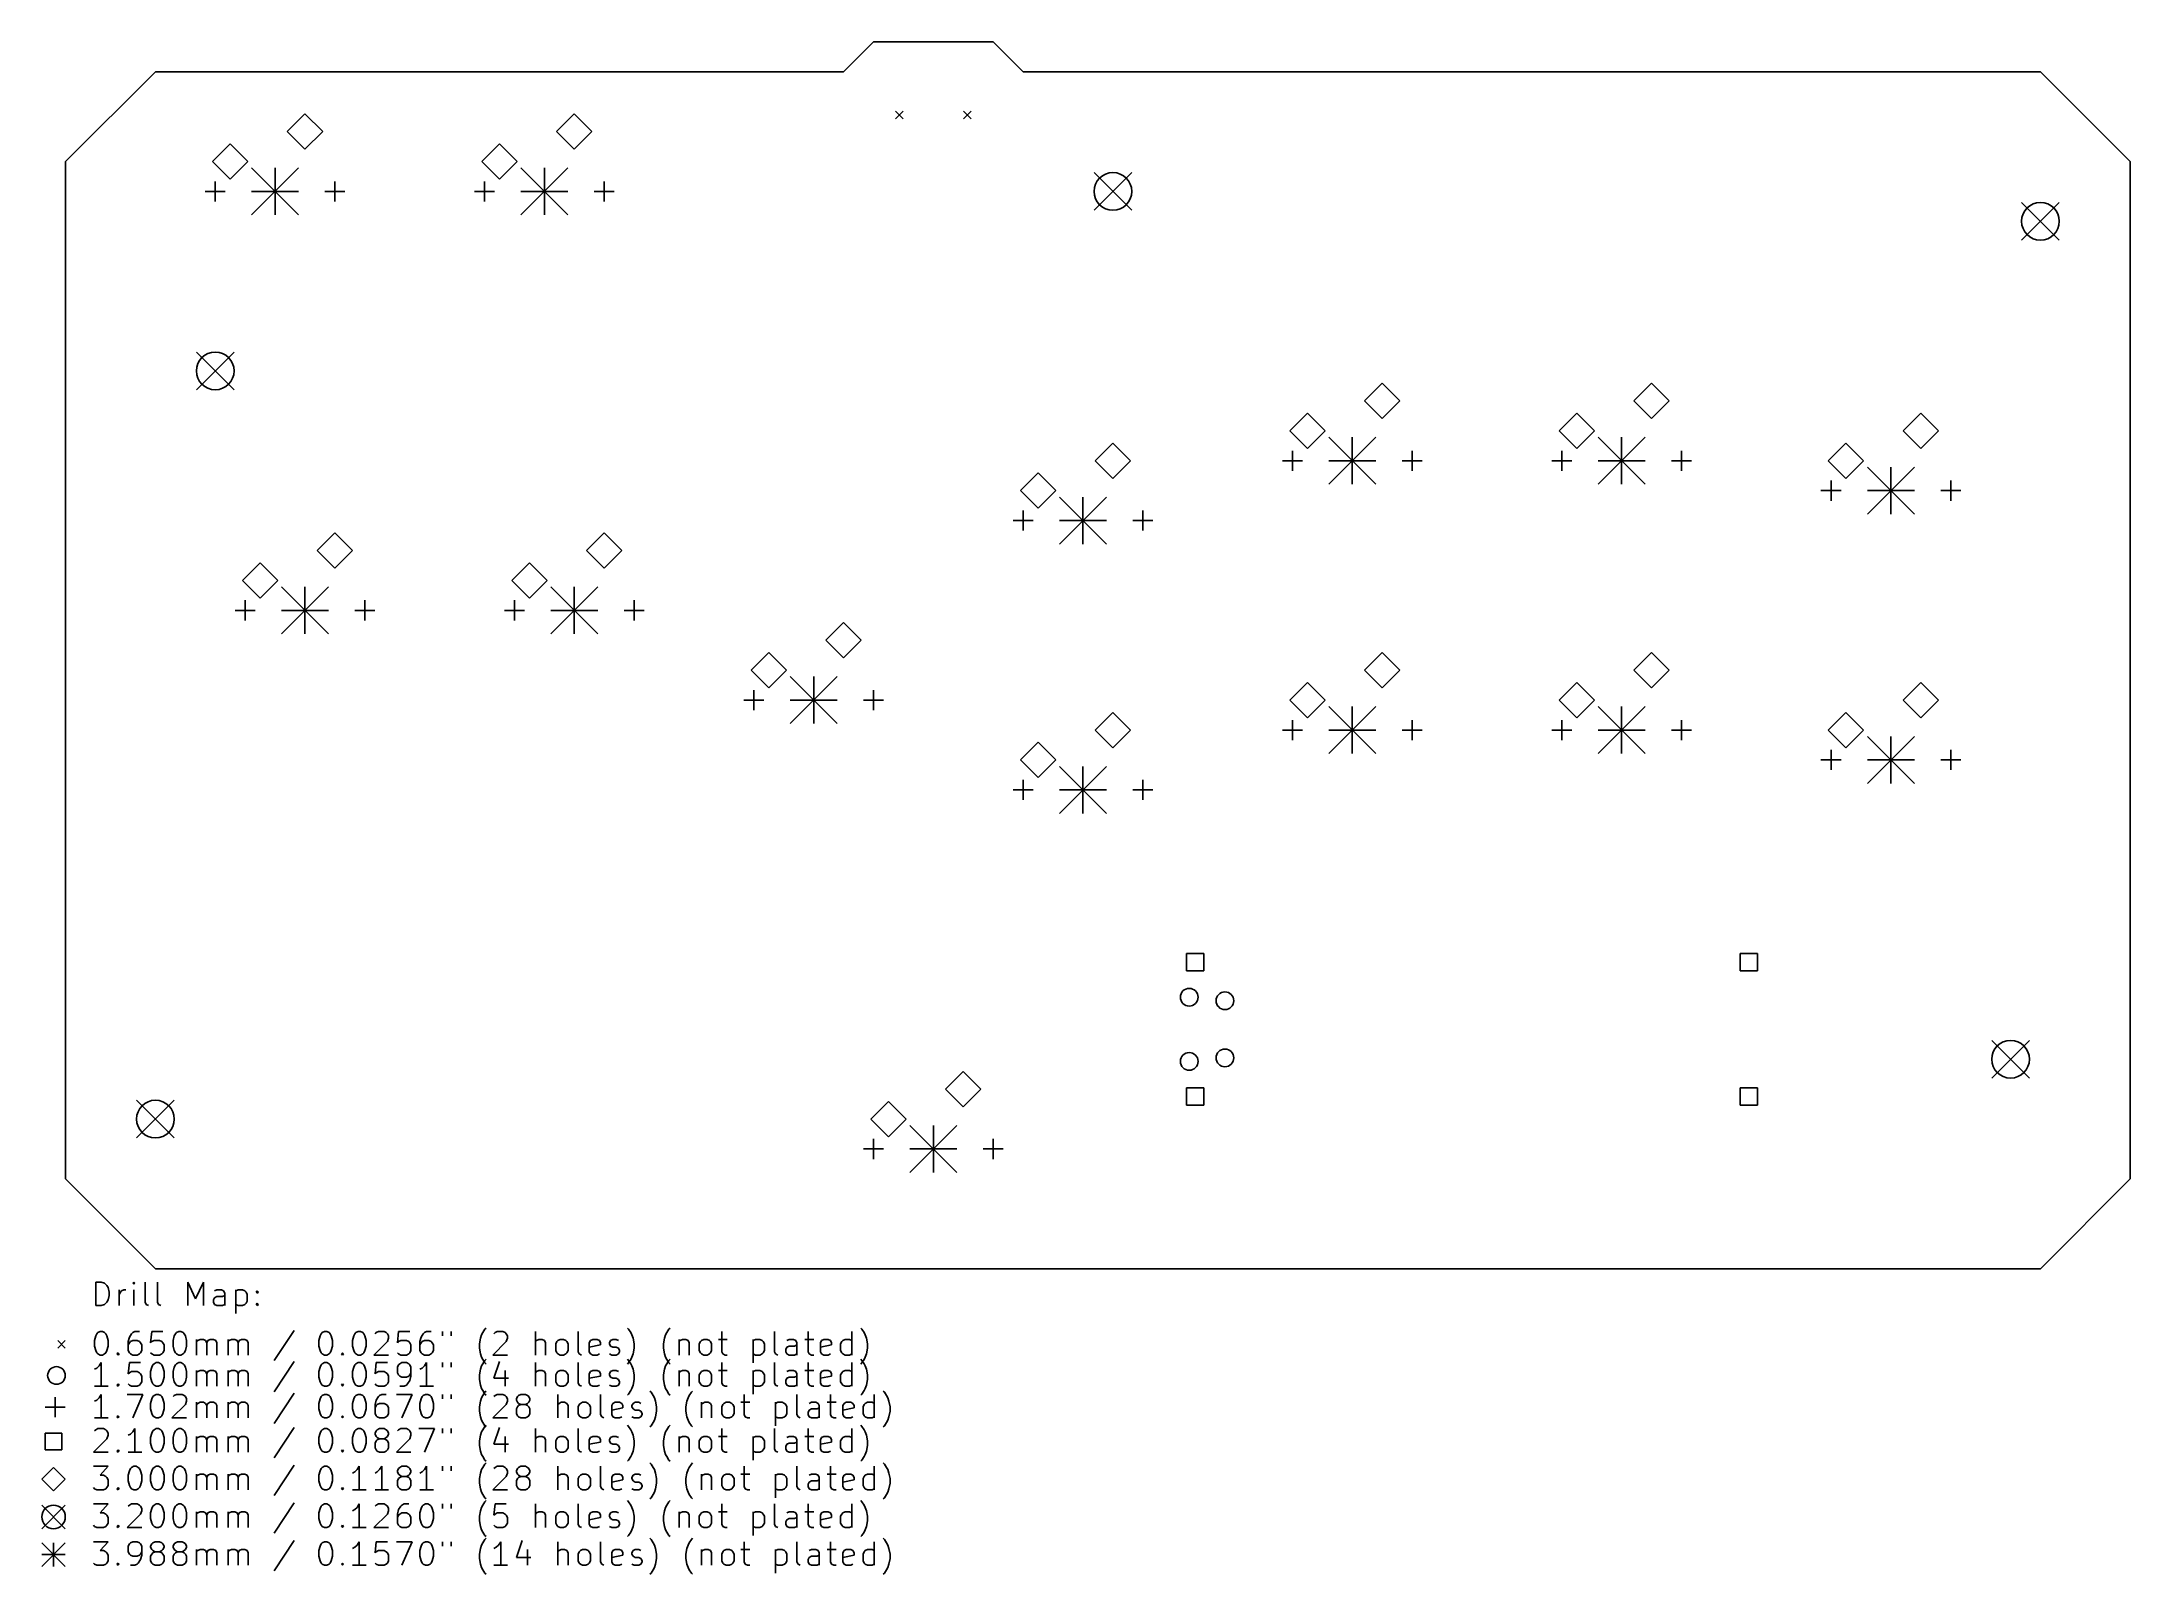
# Model space of a CAD drawing. Extents: x 77 to 254, y -163 to -33.
import ezdxf

# ---------------------------------------------------------------- set-up
doc = ezdxf.new("R2010")
doc.units = 0
doc.layers.add('BLACK', color=7, linetype='CONTINUOUS')

msp = doc.modelspace()

# ---------------------------------------------------------------- linework, layer by layer
at = {"layer": 'BLACK', "linetype": 'CONTINUOUS'}
for p, q in [((147.32, -33.02), (144.78, -35.56)), ((157.48, -33.02), (147.32, -33.02)), ((160.02, -35.56), (157.48, -33.02)), ((86.36, -35.56), (78.74, -43.18)), ((144.78, -35.56), (86.36, -35.56)), ((246.38, -35.56), (160.02, -35.56)), ((254, -43.18), (246.38, -35.56)), ((149.185, -38.915), (149.835, -39.565)), ((149.835, -38.915), (149.185, -39.565)), ((154.965, -38.915), (155.615, -39.565)), ((155.615, -38.915), (154.965, -39.565)), ((99.06, -39.14), (97.56, -40.64)), ((97.56, -40.64), (99.06, -42.14)), ((100.56, -40.64), (99.06, -39.14)), ((99.06, -42.14), (100.56, -40.64)), ((121.92, -39.14), (120.42, -40.64)), ((120.42, -40.64), (121.92, -42.14)), ((123.42, -40.64), (121.92, -39.14)), ((121.92, -42.14), (123.42, -40.64)), ((92.71, -41.68), (91.21, -43.18)), ((94.21, -43.18), (92.71, -41.68)), ((115.57, -41.68), (114.07, -43.18)), ((117.07, -43.18), (115.57, -41.68)), ((78.74, -43.18), (78.74, -129.54)), ((91.21, -43.18), (92.71, -44.68)), ((92.71, -44.68), (94.21, -43.18)), ((94.5261, -43.7261), (98.5139, -47.7139)), ((98.5139, -43.7261), (94.5261, -47.7139)), ((96.52, -43.7261), (96.52, -47.7139)), ((114.07, -43.18), (115.57, -44.68)), ((115.57, -44.68), (117.07, -43.18)), ((117.386, -43.7261), (121.374, -47.7139)), ((121.374, -43.7261), (117.386, -47.7139)), ((119.38, -43.7261), (119.38, -47.7139)), ((166.04, -44.12), (169.24, -47.32)), ((169.24, -44.12), (166.04, -47.32)), ((254, -129.54), (254, -43.18)), ((90.5891, -45.72), (92.2909, -45.72)), ((91.44, -44.8691), (91.44, -46.5709)), ((94.5261, -45.72), (98.5139, -45.72)), ((100.749, -45.72), (102.451, -45.72)), ((101.6, -44.8691), (101.6, -46.5709)), ((113.449, -45.72), (115.151, -45.72)), ((114.3, -44.8691), (114.3, -46.5709)), ((117.386, -45.72), (121.374, -45.72)), ((123.609, -45.72), (125.311, -45.72)), ((124.46, -44.8691), (124.46, -46.5709)), ((244.78, -46.66), (247.98, -49.86)), ((247.98, -46.66), (244.78, -49.86)), ((89.84, -59.36), (93.04, -62.56)), ((93.04, -59.36), (89.84, -62.56)), ((190.5, -62), (189, -63.5)), ((192, -63.5), (190.5, -62)), ((213.36, -62), (211.86, -63.5)), ((214.86, -63.5), (213.36, -62)), ((189, -63.5), (190.5, -65)), ((190.5, -65), (192, -63.5)), ((211.86, -63.5), (213.36, -65)), ((213.36, -65), (214.86, -63.5)), ((184.15, -64.54), (182.65, -66.04)), ((185.65, -66.04), (184.15, -64.54)), ((207.01, -64.54), (205.51, -66.04)), ((208.51, -66.04), (207.01, -64.54)), ((236.22, -64.54), (234.72, -66.04)), ((237.72, -66.04), (236.22, -64.54)), ((167.64, -67.08), (166.14, -68.58)), ((169.14, -68.58), (167.64, -67.08)), ((182.65, -66.04), (184.15, -67.54)), ((184.15, -67.54), (185.65, -66.04)), ((185.966, -66.5861), (189.954, -70.5739)), ((189.954, -66.5861), (185.966, -70.5739)), ((187.96, -66.5861), (187.96, -70.5739)), ((205.51, -66.04), (207.01, -67.54)), ((207.01, -67.54), (208.51, -66.04)), ((208.826, -66.5861), (212.814, -70.5739)), ((212.814, -66.5861), (208.826, -70.5739)), ((210.82, -66.5861), (210.82, -70.5739)), ((229.87, -67.08), (228.37, -68.58)), ((231.37, -68.58), (229.87, -67.08)), ((234.72, -66.04), (236.22, -67.54)), ((236.22, -67.54), (237.72, -66.04)), ((166.14, -68.58), (167.64, -70.08)), ((167.64, -70.08), (169.14, -68.58)), ((182.029, -68.58), (183.731, -68.58)), ((182.88, -67.7291), (182.88, -69.4309)), ((185.966, -68.58), (189.954, -68.58)), ((192.189, -68.58), (193.891, -68.58)), ((193.04, -67.7291), (193.04, -69.4309)), ((204.889, -68.58), (206.591, -68.58)), ((205.74, -67.7291), (205.74, -69.4309)), ((208.826, -68.58), (212.814, -68.58)), ((215.049, -68.58), (216.751, -68.58)), ((215.9, -67.7291), (215.9, -69.4309)), ((228.37, -68.58), (229.87, -70.08)), ((229.87, -70.08), (231.37, -68.58)), ((231.686, -69.1261), (235.674, -73.1139)), ((235.674, -69.1261), (231.686, -73.1139)), ((233.68, -69.1261), (233.68, -73.1139)), ((161.29, -69.62), (159.79, -71.12)), ((162.79, -71.12), (161.29, -69.62)), ((228.6, -70.2691), (228.6, -71.9709)), ((238.76, -70.2691), (238.76, -71.9709)), ((159.79, -71.12), (161.29, -72.62)), ((161.29, -72.62), (162.79, -71.12)), ((163.106, -71.6661), (167.094, -75.6539)), ((167.094, -71.6661), (163.106, -75.6539)), ((165.1, -71.6661), (165.1, -75.6539)), ((227.749, -71.12), (229.451, -71.12)), ((231.686, -71.12), (235.674, -71.12)), ((237.909, -71.12), (239.611, -71.12)), ((159.169, -73.66), (160.871, -73.66)), ((160.02, -72.8091), (160.02, -74.5109)), ((163.106, -73.66), (167.094, -73.66)), ((169.329, -73.66), (171.031, -73.66)), ((170.18, -72.8091), (170.18, -74.5109)), ((101.6, -74.7), (100.1, -76.2)), ((100.1, -76.2), (101.6, -77.7)), ((103.1, -76.2), (101.6, -74.7)), ((101.6, -77.7), (103.1, -76.2)), ((124.46, -74.7), (122.96, -76.2)), ((122.96, -76.2), (124.46, -77.7)), ((125.96, -76.2), (124.46, -74.7)), ((124.46, -77.7), (125.96, -76.2)), ((95.25, -77.24), (93.75, -78.74)), ((96.75, -78.74), (95.25, -77.24)), ((118.11, -77.24), (116.61, -78.74)), ((119.61, -78.74), (118.11, -77.24)), ((93.75, -78.74), (95.25, -80.24)), ((95.25, -80.24), (96.75, -78.74)), ((97.0661, -79.2861), (101.054, -83.2739)), ((101.054, -79.2861), (97.0661, -83.2739)), ((99.06, -79.2861), (99.06, -83.2739)), ((116.61, -78.74), (118.11, -80.24)), ((118.11, -80.24), (119.61, -78.74)), ((119.926, -79.2861), (123.914, -83.2739)), ((123.914, -79.2861), (119.926, -83.2739)), ((121.92, -79.2861), (121.92, -83.2739)), ((93.1291, -81.28), (94.8309, -81.28)), ((93.98, -80.4291), (93.98, -82.1309)), ((97.0661, -81.28), (101.054, -81.28)), ((103.289, -81.28), (104.991, -81.28)), ((104.14, -80.4291), (104.14, -82.1309)), ((115.989, -81.28), (117.691, -81.28)), ((116.84, -80.4291), (116.84, -82.1309)), ((119.926, -81.28), (123.914, -81.28)), ((126.149, -81.28), (127.851, -81.28)), ((127, -80.4291), (127, -82.1309)), ((144.78, -82.32), (143.28, -83.82)), ((146.28, -83.82), (144.78, -82.32)), ((138.43, -84.86), (136.93, -86.36)), ((139.93, -86.36), (138.43, -84.86)), ((143.28, -83.82), (144.78, -85.32)), ((144.78, -85.32), (146.28, -83.82)), ((190.5, -84.86), (189, -86.36)), ((192, -86.36), (190.5, -84.86)), ((213.36, -84.86), (211.86, -86.36)), ((214.86, -86.36), (213.36, -84.86)), ((136.93, -86.36), (138.43, -87.86)), ((138.43, -87.86), (139.93, -86.36)), ((189, -86.36), (190.5, -87.86)), ((190.5, -87.86), (192, -86.36)), ((211.86, -86.36), (213.36, -87.86)), ((213.36, -87.86), (214.86, -86.36)), ((137.16, -88.0491), (137.16, -89.7509)), ((140.246, -86.9061), (144.234, -90.8939)), ((144.234, -86.9061), (140.246, -90.8939)), ((142.24, -86.9061), (142.24, -90.8939)), ((147.32, -88.0491), (147.32, -89.7509)), ((184.15, -87.4), (182.65, -88.9)), ((185.65, -88.9), (184.15, -87.4)), ((207.01, -87.4), (205.51, -88.9)), ((208.51, -88.9), (207.01, -87.4)), ((236.22, -87.4), (234.72, -88.9)), ((237.72, -88.9), (236.22, -87.4)), ((136.309, -88.9), (138.011, -88.9)), ((140.246, -88.9), (144.234, -88.9)), ((146.469, -88.9), (148.171, -88.9)), ((167.64, -89.94), (166.14, -91.44)), ((169.14, -91.44), (167.64, -89.94)), ((182.65, -88.9), (184.15, -90.4)), ((184.15, -90.4), (185.65, -88.9)), ((185.966, -89.4461), (189.954, -93.4339)), ((189.954, -89.4461), (185.966, -93.4339)), ((187.96, -89.4461), (187.96, -93.4339)), ((205.51, -88.9), (207.01, -90.4)), ((207.01, -90.4), (208.51, -88.9)), ((208.826, -89.4461), (212.814, -93.4339)), ((212.814, -89.4461), (208.826, -93.4339)), ((210.82, -89.4461), (210.82, -93.4339)), ((229.87, -89.94), (228.37, -91.44)), ((231.37, -91.44), (229.87, -89.94)), ((234.72, -88.9), (236.22, -90.4)), ((236.22, -90.4), (237.72, -88.9)), ((166.14, -91.44), (167.64, -92.94)), ((167.64, -92.94), (169.14, -91.44)), ((182.029, -91.44), (183.731, -91.44)), ((182.88, -90.5891), (182.88, -92.2909)), ((185.966, -91.44), (189.954, -91.44)), ((192.189, -91.44), (193.891, -91.44)), ((193.04, -90.5891), (193.04, -92.2909)), ((204.889, -91.44), (206.591, -91.44)), ((205.74, -90.5891), (205.74, -92.2909)), ((208.826, -91.44), (212.814, -91.44)), ((215.049, -91.44), (216.751, -91.44)), ((215.9, -90.5891), (215.9, -92.2909)), ((228.37, -91.44), (229.87, -92.94)), ((229.87, -92.94), (231.37, -91.44)), ((231.686, -91.9861), (235.674, -95.9739)), ((235.674, -91.9861), (231.686, -95.9739)), ((233.68, -91.9861), (233.68, -95.9739)), ((161.29, -92.48), (159.79, -93.98)), ((162.79, -93.98), (161.29, -92.48)), ((228.6, -93.1291), (228.6, -94.8309)), ((238.76, -93.1291), (238.76, -94.8309)), ((159.79, -93.98), (161.29, -95.48)), ((160.02, -95.6691), (160.02, -97.3709)), ((161.29, -95.48), (162.79, -93.98)), ((163.106, -94.5261), (167.094, -98.5139)), ((167.094, -94.5261), (163.106, -98.5139)), ((165.1, -94.5261), (165.1, -98.5139)), ((170.18, -95.6691), (170.18, -97.3709)), ((227.749, -93.98), (229.451, -93.98)), ((231.686, -93.98), (235.674, -93.98)), ((237.909, -93.98), (239.611, -93.98)), ((159.169, -96.52), (160.871, -96.52)), ((163.106, -96.52), (167.094, -96.52)), ((169.329, -96.52), (171.031, -96.52)), ((175.362, -110.398), (173.878, -110.398)), ((173.878, -110.398), (173.878, -111.882)), ((175.362, -111.882), (175.362, -110.398)), ((222.362, -110.398), (220.878, -110.398)), ((220.878, -110.398), (220.878, -111.882)), ((222.362, -111.882), (222.362, -110.398)), ((173.878, -111.882), (175.362, -111.882)), ((220.878, -111.882), (222.362, -111.882)), ((242.24, -117.78), (245.44, -120.98)), ((245.44, -117.78), (242.24, -120.98)), ((154.94, -120.42), (153.44, -121.92)), ((156.44, -121.92), (154.94, -120.42)), ((153.44, -121.92), (154.94, -123.42)), ((154.94, -123.42), (156.44, -121.92)), ((175.362, -121.798), (173.878, -121.798)), ((173.878, -121.798), (173.878, -123.282)), ((175.362, -123.282), (175.362, -121.798)), ((222.362, -121.798), (220.878, -121.798)), ((220.878, -121.798), (220.878, -123.282)), ((222.362, -123.282), (222.362, -121.798)), ((84.76, -122.86), (87.96, -126.06)), ((87.96, -122.86), (84.76, -126.06)), ((148.59, -122.96), (147.09, -124.46)), ((150.09, -124.46), (148.59, -122.96)), ((173.878, -123.282), (175.362, -123.282)), ((220.878, -123.282), (222.362, -123.282)), ((147.09, -124.46), (148.59, -125.96)), ((148.59, -125.96), (150.09, -124.46)), ((150.406, -125.006), (154.394, -128.994)), ((154.394, -125.006), (150.406, -128.994)), ((152.4, -125.006), (152.4, -128.994)), ((146.469, -127), (148.171, -127)), ((147.32, -126.149), (147.32, -127.851)), ((150.406, -127), (154.394, -127)), ((156.629, -127), (158.331, -127)), ((157.48, -126.149), (157.48, -127.851)), ((78.74, -129.54), (86.36, -137.16)), ((246.38, -137.16), (254, -129.54)), ((86.36, -137.16), (246.38, -137.16)), ((81.2912, -140.29), (81.2912, -138.29)), ((81.2912, -138.29), (81.7674, -138.29)), ((81.7674, -138.29), (82.0531, -138.385)), ((82.0531, -138.385), (82.2436, -138.575)), ((82.2436, -140.004), (82.0531, -140.195)), ((82.2436, -138.575), (82.3388, -138.766)), ((82.3388, -139.814), (82.2436, -140.004)), ((82.3388, -138.766), (82.434, -139.147)), ((82.434, -139.433), (82.3388, -139.814)), ((82.434, -139.147), (82.434, -139.433)), ((83.2912, -140.29), (83.2912, -138.956)), ((83.2912, -139.337), (83.3864, -139.147)), ((83.3864, -139.147), (83.4817, -139.052)), ((83.4817, -139.052), (83.6721, -138.956)), ((83.6721, -138.956), (83.8626, -138.956)), ((84.5293, -138.29), (84.434, -138.385)), ((84.434, -138.385), (84.5293, -138.48)), ((84.6245, -138.385), (84.5293, -138.29)), ((84.5293, -138.29), (84.5293, -138.48)), ((84.5293, -138.48), (84.6245, -138.385)), ((84.5293, -140.29), (84.5293, -138.956)), ((85.4817, -140.004), (85.4817, -138.29)), ((85.5769, -140.195), (85.4817, -140.004)), ((86.5293, -140.004), (86.5293, -138.29)), ((86.6245, -140.195), (86.5293, -140.004)), ((89.1007, -140.29), (89.1007, -138.29)), ((89.1007, -138.29), (89.7674, -139.718)), ((89.7674, -139.718), (90.434, -138.29)), ((90.434, -138.29), (90.434, -140.29)), ((91.2912, -139.814), (91.3864, -139.623)), ((91.2912, -140.004), (91.2912, -139.814)), ((91.3864, -140.195), (91.2912, -140.004)), ((91.5769, -138.956), (91.3864, -139.052)), ((91.3864, -139.623), (91.5769, -139.528)), ((91.9579, -138.956), (91.5769, -138.956)), ((91.5769, -139.528), (92.0531, -139.528)), ((92.1483, -139.052), (91.9579, -138.956)), ((92.0531, -139.528), (92.2436, -139.433)), ((92.2436, -139.242), (92.1483, -139.052)), ((92.2436, -140.29), (92.2436, -139.242)), ((93.196, -138.956), (93.196, -140.956)), ((93.196, -139.052), (93.3864, -138.956)), ((93.3864, -138.956), (93.7674, -138.956)), ((93.7674, -138.956), (93.9579, -139.052)), ((93.9579, -139.052), (94.0531, -139.147)), ((94.0531, -139.147), (94.1483, -139.337)), ((94.1483, -139.909), (94.0531, -140.099)), ((94.1483, -139.337), (94.1483, -139.909)), ((94.9102, -139.147), (95.0055, -139.052)), ((95.0055, -139.242), (94.9102, -139.147)), ((95.0055, -139.052), (95.1007, -139.147)), ((95.0055, -139.052), (95.0055, -139.242)), ((95.1007, -139.147), (95.0055, -139.242)), ((81.7674, -140.29), (81.2912, -140.29)), ((82.0531, -140.195), (81.7674, -140.29)), ((85.7674, -140.29), (85.5769, -140.195)), ((86.815, -140.29), (86.6245, -140.195)), ((91.5769, -140.29), (91.3864, -140.195)), ((92.0531, -140.29), (91.5769, -140.29)), ((92.2436, -140.195), (92.0531, -140.29)), ((93.3864, -140.29), (93.196, -140.195)), ((93.7674, -140.29), (93.3864, -140.29)), ((93.9579, -140.195), (93.7674, -140.29)), ((94.0531, -140.099), (93.9579, -140.195)), ((94.9102, -140.195), (95.0055, -140.099)), ((95.0055, -140.29), (94.9102, -140.195)), ((95.0055, -140.099), (95.1007, -140.195)), ((95.0055, -140.099), (95.0055, -140.29)), ((95.1007, -140.195), (95.0055, -140.29)), ((78.065, -143.26), (78.715, -143.91)), ((78.715, -143.26), (78.065, -143.91)), ((81.196, -143.252), (81.2912, -142.871)), ((81.196, -143.728), (81.196, -143.252)), ((81.2912, -142.871), (81.3864, -142.68)), ((81.3864, -142.68), (81.4817, -142.585)), ((81.4817, -142.585), (81.6721, -142.49)), ((81.6721, -142.49), (81.8626, -142.49)), ((81.8626, -142.49), (82.0531, -142.585)), ((82.0531, -142.585), (82.1483, -142.68)), ((82.1483, -142.68), (82.2436, -142.871)), ((82.2436, -142.871), (82.3388, -143.252)), ((82.3388, -143.252), (82.3388, -143.728)), ((84.1483, -142.966), (84.0531, -143.347)), ((84.0531, -143.347), (84.0531, -144.109)), ((84.1483, -143.442), (84.0531, -143.633)), ((84.3388, -142.68), (84.1483, -142.966)), ((84.2436, -143.347), (84.1483, -143.442)), ((84.434, -143.252), (84.2436, -143.347)), ((84.434, -142.585), (84.3388, -142.68)), ((84.6245, -142.49), (84.434, -142.585)), ((84.815, -143.252), (84.434, -143.252)), ((85.0055, -142.49), (84.6245, -142.49)), ((85.0055, -143.347), (84.815, -143.252)), ((85.1007, -143.442), (85.0055, -143.347)), ((85.196, -143.633), (85.1007, -143.442)), ((86.0531, -142.49), (85.9579, -143.442)), ((85.9579, -143.442), (86.0531, -143.347)), ((87.0055, -142.49), (86.0531, -142.49)), ((86.0531, -143.347), (86.2436, -143.252)), ((86.2436, -143.252), (86.7198, -143.252)), ((86.7198, -143.252), (86.9102, -143.347)), ((86.9102, -143.347), (87.0055, -143.442)), ((87.0055, -143.442), (87.1007, -143.633)), ((87.8626, -143.252), (87.9579, -142.871)), ((87.8626, -143.728), (87.8626, -143.252)), ((87.9579, -142.871), (88.0531, -142.68)), ((88.0531, -142.68), (88.1483, -142.585)), ((88.1483, -142.585), (88.3388, -142.49)), ((88.3388, -142.49), (88.5293, -142.49)), ((88.5293, -142.49), (88.7198, -142.585)), ((88.7198, -142.585), (88.815, -142.68)), ((88.815, -142.68), (88.9102, -142.871)), ((88.9102, -142.871), (89.0055, -143.252)), ((89.0055, -143.252), (89.0055, -143.728)), ((89.8626, -144.49), (89.8626, -143.156)), ((89.8626, -143.347), (89.9579, -143.252)), ((89.9579, -143.252), (90.1483, -143.156)), ((90.1483, -143.156), (90.434, -143.156)), ((90.434, -143.156), (90.6245, -143.252)), ((90.6245, -143.252), (90.7198, -143.442)), ((90.7198, -143.442), (90.815, -143.252)), ((90.7198, -143.442), (90.7198, -144.49)), ((90.815, -143.252), (91.0055, -143.156)), ((91.0055, -143.156), (91.2912, -143.156)), ((91.2912, -143.156), (91.4817, -143.252)), ((91.4817, -143.252), (91.5769, -143.442)), ((91.5769, -143.442), (91.5769, -144.49)), ((92.5293, -144.49), (92.5293, -143.156)), ((92.5293, -143.347), (92.6245, -143.252)), ((92.6245, -143.252), (92.815, -143.156)), ((92.815, -143.156), (93.1007, -143.156)), ((93.1007, -143.156), (93.2912, -143.252)), ((93.2912, -143.252), (93.3864, -143.442)), ((93.3864, -143.442), (93.4817, -143.252)), ((93.3864, -143.442), (93.3864, -144.49)), ((93.4817, -143.252), (93.6721, -143.156)), ((93.6721, -143.156), (93.9579, -143.156)), ((93.9579, -143.156), (94.1483, -143.252)), ((94.1483, -143.252), (94.2436, -143.442)), ((94.2436, -143.442), (94.2436, -144.49)), ((98.1483, -142.395), (96.434, -144.966)), ((100.244, -143.252), (100.339, -142.871)), ((100.244, -143.728), (100.244, -143.252)), ((100.339, -142.871), (100.434, -142.68)), ((100.434, -142.68), (100.529, -142.585)), ((100.529, -142.585), (100.72, -142.49)), ((100.72, -142.49), (100.91, -142.49)), ((100.91, -142.49), (101.101, -142.585)), ((101.101, -142.585), (101.196, -142.68)), ((101.196, -142.68), (101.291, -142.871)), ((101.291, -142.871), (101.386, -143.252)), ((101.386, -143.252), (101.386, -143.728)), ((103.101, -143.252), (103.196, -142.871)), ((103.101, -143.728), (103.101, -143.252)), ((103.196, -142.871), (103.291, -142.68)), ((103.291, -142.68), (103.386, -142.585)), ((103.386, -142.585), (103.577, -142.49)), ((103.577, -142.49), (103.767, -142.49)), ((103.767, -142.49), (103.958, -142.585)), ((103.958, -142.585), (104.053, -142.68)), ((104.053, -142.68), (104.148, -142.871)), ((104.148, -142.871), (104.244, -143.252)), ((104.244, -143.252), (104.244, -143.728)), ((106.053, -143.347), (104.91, -144.49)), ((105.005, -142.68), (105.101, -142.585)), ((105.101, -142.585), (105.291, -142.49)), ((105.291, -142.49), (105.767, -142.49)), ((105.767, -142.49), (105.958, -142.585)), ((105.958, -142.585), (106.053, -142.68)), ((106.053, -142.68), (106.148, -142.871)), ((106.148, -143.061), (106.053, -143.347)), ((106.148, -142.871), (106.148, -143.061)), ((107.005, -142.49), (106.91, -143.442)), ((106.91, -143.442), (107.005, -143.347)), ((107.958, -142.49), (107.005, -142.49)), ((107.005, -143.347), (107.196, -143.252)), ((107.196, -143.252), (107.672, -143.252)), ((107.672, -143.252), (107.863, -143.347)), ((107.863, -143.347), (107.958, -143.442)), ((107.958, -143.442), (108.053, -143.633)), ((108.91, -142.966), (108.815, -143.347)), ((108.815, -143.347), (108.815, -144.109)), ((108.91, -143.442), (108.815, -143.633)), ((109.101, -142.68), (108.91, -142.966)), ((109.005, -143.347), (108.91, -143.442)), ((109.196, -143.252), (109.005, -143.347)), ((109.196, -142.585), (109.101, -142.68)), ((109.386, -142.49), (109.196, -142.585)), ((109.577, -143.252), (109.196, -143.252)), ((109.767, -142.49), (109.386, -142.49)), ((109.767, -143.347), (109.577, -143.252)), ((109.863, -143.442), (109.767, -143.347)), ((109.958, -143.633), (109.863, -143.442)), ((110.72, -142.49), (110.72, -142.871)), ((111.482, -142.49), (111.482, -142.871)), ((113.863, -143.537), (113.958, -143.061)), ((113.863, -143.918), (113.863, -143.537)), ((113.958, -143.061), (114.053, -142.775)), ((114.053, -142.775), (114.148, -142.585)), ((114.148, -142.585), (114.339, -142.299)), ((114.339, -142.299), (114.434, -142.204)), ((116.148, -143.347), (115.005, -144.49)), ((115.101, -142.68), (115.196, -142.585)), ((115.196, -142.585), (115.386, -142.49)), ((115.386, -142.49), (115.863, -142.49)), ((115.863, -142.49), (116.053, -142.585)), ((116.053, -142.585), (116.148, -142.68)), ((116.148, -142.68), (116.244, -142.871)), ((116.244, -143.061), (116.148, -143.347)), ((116.244, -142.871), (116.244, -143.061)), ((118.625, -144.49), (118.625, -142.49)), ((118.72, -143.252), (118.625, -143.347)), ((118.91, -143.156), (118.72, -143.252)), ((119.196, -143.156), (118.91, -143.156)), ((119.386, -143.252), (119.196, -143.156)), ((119.482, -143.442), (119.386, -143.252)), ((119.482, -144.49), (119.482, -143.442)), ((120.339, -143.537), (120.434, -143.347)), ((120.339, -144.109), (120.339, -143.537)), ((120.434, -143.347), (120.529, -143.252)), ((120.529, -143.252), (120.72, -143.156)), ((120.72, -143.156), (121.005, -143.156)), ((121.005, -143.156), (121.196, -143.252)), ((121.196, -143.252), (121.291, -143.347)), ((121.291, -143.347), (121.386, -143.537)), ((121.386, -143.537), (121.386, -144.109)), ((122.244, -144.204), (122.244, -142.49)), ((123.196, -143.442), (123.291, -143.252)), ((123.196, -144.204), (123.196, -143.442)), ((123.291, -143.252), (123.482, -143.156)), ((123.482, -143.156), (123.863, -143.156)), ((123.863, -143.156), (124.053, -143.252)), ((124.053, -143.252), (124.148, -143.442)), ((124.148, -143.442), (124.148, -143.633)), ((124.91, -143.442), (125.005, -143.252)), ((124.91, -143.537), (124.91, -143.442)), ((125.005, -143.728), (124.91, -143.537)), ((125.005, -143.252), (125.196, -143.156)), ((125.196, -143.156), (125.482, -143.156)), ((125.482, -143.156), (125.672, -143.252)), ((126.529, -142.299), (126.434, -142.204)), ((126.72, -142.585), (126.529, -142.299)), ((126.815, -142.775), (126.72, -142.585)), ((126.91, -143.061), (126.815, -142.775)), ((127.005, -143.537), (126.91, -143.061)), ((127.005, -143.918), (127.005, -143.537)), ((129.482, -143.537), (129.577, -143.061)), ((129.482, -143.918), (129.482, -143.537)), ((129.577, -143.061), (129.672, -142.775)), ((129.672, -142.775), (129.767, -142.585)), ((129.767, -142.585), (129.958, -142.299)), ((129.958, -142.299), (130.053, -142.204)), ((130.815, -143.156), (130.815, -144.49)), ((130.815, -143.347), (130.91, -143.252)), ((130.91, -143.252), (131.101, -143.156)), ((131.101, -143.156), (131.386, -143.156)), ((131.386, -143.156), (131.577, -143.252)), ((131.577, -143.252), (131.672, -143.442)), ((131.672, -143.442), (131.672, -144.49)), ((132.529, -143.537), (132.625, -143.347)), ((132.529, -144.109), (132.529, -143.537)), ((132.625, -143.347), (132.72, -143.252)), ((132.72, -143.252), (132.91, -143.156)), ((132.91, -143.156), (133.196, -143.156)), ((133.196, -143.156), (133.386, -143.252)), ((133.386, -143.252), (133.482, -143.347)), ((133.482, -143.347), (133.577, -143.537)), ((133.577, -143.537), (133.577, -144.109)), ((134.148, -143.156), (134.91, -143.156)), ((134.434, -142.49), (134.434, -144.204)), ((137.101, -143.156), (137.101, -145.156)), ((137.101, -143.252), (137.291, -143.156)), ((137.291, -143.156), (137.672, -143.156)), ((137.672, -143.156), (137.863, -143.252)), ((137.863, -143.252), (137.958, -143.347)), ((137.958, -143.347), (138.053, -143.537)), ((138.053, -143.537), (138.053, -144.109)), ((138.91, -144.204), (138.91, -142.49)), ((140.148, -143.156), (139.958, -143.252)), ((140.529, -143.156), (140.148, -143.156)), ((140.72, -143.252), (140.529, -143.156)), ((140.815, -143.442), (140.72, -143.252)), ((140.815, -144.49), (140.815, -143.442)), ((141.482, -143.156), (142.244, -143.156)), ((141.767, -142.49), (141.767, -144.204)), ((142.815, -143.442), (142.91, -143.252)), ((142.815, -144.204), (142.815, -143.442)), ((142.91, -143.252), (143.101, -143.156)), ((143.101, -143.156), (143.482, -143.156)), ((143.482, -143.156), (143.672, -143.252)), ((143.672, -143.252), (143.767, -143.442)), ((143.767, -143.442), (143.767, -143.633)), ((144.529, -143.537), (144.625, -143.347)), ((144.529, -144.109), (144.529, -143.537)), ((144.625, -143.347), (144.72, -143.252)), ((144.72, -143.252), (144.91, -143.156)), ((144.91, -143.156), (145.291, -143.156)), ((145.291, -143.156), (145.482, -143.252)), ((145.482, -144.49), (145.482, -142.49)), ((146.339, -142.299), (146.244, -142.204)), ((146.529, -142.585), (146.339, -142.299)), ((146.625, -142.775), (146.529, -142.585)), ((146.72, -143.061), (146.625, -142.775)), ((146.815, -143.537), (146.72, -143.061)), ((146.815, -143.918), (146.815, -143.537)), ((81.2912, -144.109), (81.196, -143.728)), ((81.3864, -144.299), (81.2912, -144.109)), ((81.4817, -144.395), (81.3864, -144.299)), ((81.6721, -144.49), (81.4817, -144.395)), ((81.7674, -145.13), (81.5769, -145.415)), ((81.8626, -144.49), (81.6721, -144.49)), ((81.7674, -147.13), (81.7674, -145.13)), ((82.0531, -144.395), (81.8626, -144.49)), ((82.1483, -144.299), (82.0531, -144.395)), ((82.2436, -144.109), (82.1483, -144.299)), ((82.3388, -143.728), (82.2436, -144.109)), ((83.1007, -144.395), (83.196, -144.299)), ((83.196, -144.49), (83.1007, -144.395)), ((83.196, -144.299), (83.2912, -144.395)), ((83.196, -144.299), (83.196, -144.49)), ((83.2912, -144.395), (83.196, -144.49)), ((84.0531, -144.109), (84.1483, -144.299)), ((84.1483, -145.13), (84.0531, -146.082)), ((84.1483, -144.299), (84.2436, -144.395)), ((85.1007, -145.13), (84.1483, -145.13)), ((84.2436, -144.395), (84.434, -144.49)), ((84.434, -144.49), (84.815, -144.49)), ((84.815, -144.49), (85.0055, -144.395)), ((85.0055, -144.395), (85.1007, -144.299)), ((85.1007, -144.299), (85.196, -144.109)), ((85.196, -144.109), (85.196, -143.633)), ((86.0531, -144.395), (85.9579, -144.299)), ((86.2436, -144.49), (86.0531, -144.395)), ((86.0531, -145.511), (86.1483, -145.32)), ((86.1483, -145.32), (86.2436, -145.225)), ((86.7198, -144.49), (86.2436, -144.49)), ((86.2436, -145.225), (86.434, -145.13)), ((86.434, -145.13), (86.6245, -145.13)), ((86.6245, -145.13), (86.815, -145.225)), ((86.9102, -144.395), (86.7198, -144.49)), ((86.815, -145.225), (86.9102, -145.32)), ((87.0055, -144.299), (86.9102, -144.395)), ((86.9102, -145.32), (87.0055, -145.511)), ((87.1007, -144.109), (87.0055, -144.299)), ((87.1007, -143.633), (87.1007, -144.109)), ((87.9579, -144.109), (87.8626, -143.728)), ((88.0531, -144.299), (87.9579, -144.109)), ((87.9579, -145.511), (88.0531, -145.32)), ((88.1483, -144.395), (88.0531, -144.299)), ((88.0531, -145.32), (88.1483, -145.225)), ((88.3388, -144.49), (88.1483, -144.395)), ((88.1483, -145.225), (88.3388, -145.13)), ((88.5293, -144.49), (88.3388, -144.49)), ((88.3388, -145.13), (88.5293, -145.13)), ((88.7198, -144.395), (88.5293, -144.49)), ((88.5293, -145.13), (88.7198, -145.225)), ((88.815, -144.299), (88.7198, -144.395)), ((88.7198, -145.225), (88.815, -145.32)), ((88.9102, -144.109), (88.815, -144.299)), ((88.815, -145.32), (88.9102, -145.511)), ((89.0055, -143.728), (88.9102, -144.109)), ((98.1483, -145.035), (96.434, -147.606)), ((100.339, -144.109), (100.244, -143.728)), ((100.434, -144.299), (100.339, -144.109)), ((100.339, -145.511), (100.434, -145.32)), ((100.529, -144.395), (100.434, -144.299)), ((100.434, -145.32), (100.529, -145.225)), ((100.72, -144.49), (100.529, -144.395)), ((100.529, -145.225), (100.72, -145.13)), ((100.91, -144.49), (100.72, -144.49)), ((100.72, -145.13), (100.91, -145.13)), ((101.101, -144.395), (100.91, -144.49)), ((100.91, -145.13), (101.101, -145.225)), ((101.196, -144.299), (101.101, -144.395)), ((101.101, -145.225), (101.196, -145.32)), ((101.291, -144.109), (101.196, -144.299)), ((101.196, -145.32), (101.291, -145.511)), ((101.386, -143.728), (101.291, -144.109)), ((102.148, -144.395), (102.244, -144.299)), ((102.244, -144.49), (102.148, -144.395)), ((102.244, -144.299), (102.339, -144.395)), ((102.244, -144.299), (102.244, -144.49)), ((102.339, -144.395), (102.244, -144.49)), ((103.196, -144.109), (103.101, -143.728)), ((103.291, -144.299), (103.196, -144.109)), ((103.196, -145.511), (103.291, -145.32)), ((103.386, -144.395), (103.291, -144.299)), ((103.291, -145.32), (103.386, -145.225)), ((103.577, -144.49), (103.386, -144.395)), ((103.386, -145.225), (103.577, -145.13)), ((103.767, -144.49), (103.577, -144.49)), ((103.577, -145.13), (103.767, -145.13)), ((103.958, -144.395), (103.767, -144.49)), ((103.767, -145.13), (103.958, -145.225)), ((104.053, -144.299), (103.958, -144.395)), ((103.958, -145.225), (104.053, -145.32)), ((104.148, -144.109), (104.053, -144.299)), ((104.053, -145.32), (104.148, -145.511)), ((104.244, -143.728), (104.148, -144.109)), ((104.91, -144.49), (106.148, -144.49)), ((105.101, -145.13), (105.005, -146.082)), ((106.053, -145.13), (105.101, -145.13)), ((107.005, -144.395), (106.91, -144.299)), ((107.005, -145.32), (106.91, -145.511)), ((107.196, -144.49), (107.005, -144.395)), ((107.101, -145.225), (107.005, -145.32)), ((107.291, -145.13), (107.101, -145.225)), ((107.672, -144.49), (107.196, -144.49)), ((107.672, -145.13), (107.291, -145.13)), ((107.863, -144.395), (107.672, -144.49)), ((107.863, -145.225), (107.672, -145.13)), ((107.958, -144.299), (107.863, -144.395)), ((107.958, -145.32), (107.863, -145.225)), ((108.053, -144.109), (107.958, -144.299)), ((108.053, -145.511), (107.958, -145.32)), ((108.053, -143.633), (108.053, -144.109)), ((108.815, -144.109), (108.91, -144.299)), ((108.91, -144.299), (109.005, -144.395)), ((109.005, -144.395), (109.196, -144.49)), ((109.196, -144.49), (109.577, -144.49)), ((109.386, -145.13), (109.196, -145.415)), ((109.386, -147.13), (109.386, -145.13)), ((109.577, -144.49), (109.767, -144.395)), ((109.767, -144.395), (109.863, -144.299)), ((109.863, -144.299), (109.958, -144.109)), ((109.958, -144.109), (109.958, -143.633)), ((110.72, -145.13), (110.72, -145.511)), ((111.482, -145.13), (111.482, -145.511)), ((113.958, -144.395), (113.863, -143.918)), ((114.053, -144.68), (113.958, -144.395)), ((114.148, -144.871), (114.053, -144.68)), ((114.053, -145.415), (114.148, -145.225)), ((114.339, -145.156), (114.148, -144.871)), ((114.148, -145.225), (114.339, -144.939)), ((114.339, -144.939), (114.434, -144.844)), ((114.434, -145.252), (114.339, -145.156)), ((115.005, -144.49), (116.244, -144.49)), ((115.577, -145.035), (115.101, -146.463)), ((118.625, -147.13), (118.625, -145.13)), ((120.434, -144.299), (120.339, -144.109)), ((120.529, -144.395), (120.434, -144.299)), ((120.72, -144.49), (120.529, -144.395)), ((121.005, -144.49), (120.72, -144.49)), ((121.196, -144.395), (121.005, -144.49)), ((121.291, -144.299), (121.196, -144.395)), ((121.386, -144.109), (121.291, -144.299)), ((122.339, -144.395), (122.244, -144.204)), ((122.244, -146.844), (122.244, -145.13)), ((122.529, -144.49), (122.339, -144.395)), ((124.148, -143.633), (123.196, -143.823)), ((123.291, -144.395), (123.196, -144.204)), ((123.482, -144.49), (123.291, -144.395)), ((123.863, -144.49), (123.482, -144.49)), ((124.053, -144.395), (123.863, -144.49)), ((124.91, -144.395), (125.101, -144.49)), ((125.196, -143.823), (125.005, -143.728)), ((125.101, -144.49), (125.482, -144.49)), ((125.482, -143.823), (125.196, -143.823)), ((125.672, -143.918), (125.482, -143.823)), ((125.482, -144.49), (125.672, -144.395)), ((125.767, -144.109), (125.672, -143.918)), ((125.672, -144.395), (125.767, -144.204)), ((125.767, -144.204), (125.767, -144.109)), ((126.529, -144.939), (126.434, -144.844)), ((126.434, -145.252), (126.529, -145.156)), ((126.529, -145.156), (126.72, -144.871)), ((126.72, -145.225), (126.529, -144.939)), ((126.72, -144.871), (126.815, -144.68)), ((126.815, -145.415), (126.72, -145.225)), ((126.815, -144.68), (126.91, -144.395)), ((126.91, -144.395), (127.005, -143.918)), ((129.577, -144.395), (129.482, -143.918)), ((129.672, -144.68), (129.577, -144.395)), ((129.767, -144.871), (129.672, -144.68)), ((129.672, -145.415), (129.767, -145.225)), ((129.958, -145.156), (129.767, -144.871)), ((129.767, -145.225), (129.958, -144.939)), ((129.958, -144.939), (130.053, -144.844)), ((130.053, -145.252), (129.958, -145.156)), ((132.625, -144.299), (132.529, -144.109)), ((132.72, -144.395), (132.625, -144.299)), ((132.91, -144.49), (132.72, -144.395)), ((133.196, -144.49), (132.91, -144.49)), ((133.386, -144.395), (133.196, -144.49)), ((133.482, -144.299), (133.386, -144.395)), ((133.577, -144.109), (133.482, -144.299)), ((134.434, -144.204), (134.529, -144.395)), ((134.434, -145.13), (134.434, -146.844)), ((134.529, -144.395), (134.72, -144.49)), ((134.72, -144.49), (134.91, -144.49)), ((137.291, -144.49), (137.101, -144.395)), ((137.672, -144.49), (137.291, -144.49)), ((137.863, -144.395), (137.672, -144.49)), ((137.958, -144.299), (137.863, -144.395)), ((138.053, -144.109), (137.958, -144.299)), ((139.005, -144.395), (138.91, -144.204)), ((138.91, -146.844), (138.91, -145.13)), ((139.196, -144.49), (139.005, -144.395)), ((139.863, -144.014), (139.958, -143.823)), ((139.863, -144.204), (139.863, -144.014)), ((139.958, -144.395), (139.863, -144.204)), ((139.958, -143.823), (140.148, -143.728)), ((140.148, -144.49), (139.958, -144.395)), ((140.148, -143.728), (140.625, -143.728)), ((140.625, -144.49), (140.148, -144.49)), ((140.625, -143.728), (140.815, -143.633)), ((140.815, -144.395), (140.625, -144.49)), ((141.767, -144.204), (141.863, -144.395)), ((141.767, -145.13), (141.767, -146.844)), ((141.863, -144.395), (142.053, -144.49)), ((142.053, -144.49), (142.244, -144.49)), ((143.767, -143.633), (142.815, -143.823)), ((142.91, -144.395), (142.815, -144.204)), ((143.101, -144.49), (142.91, -144.395)), ((143.482, -144.49), (143.101, -144.49)), ((143.672, -144.395), (143.482, -144.49)), ((144.625, -144.299), (144.529, -144.109)), ((144.72, -144.395), (144.625, -144.299)), ((144.91, -144.49), (144.72, -144.395)), ((145.291, -144.49), (144.91, -144.49)), ((145.482, -144.395), (145.291, -144.49)), ((145.482, -147.13), (145.482, -145.13)), ((146.339, -144.939), (146.244, -144.844)), ((146.244, -145.252), (146.339, -145.156)), ((146.339, -145.156), (146.529, -144.871)), ((146.529, -145.225), (146.339, -144.939)), ((146.529, -144.871), (146.625, -144.68)), ((146.625, -145.415), (146.529, -145.225)), ((146.625, -144.68), (146.72, -144.395)), ((146.72, -144.395), (146.815, -143.918)), ((81.3864, -145.606), (81.196, -145.701)), ((82.3388, -147.13), (81.196, -147.13)), ((81.5769, -145.415), (81.3864, -145.606)), ((83.1007, -147.035), (83.196, -146.939)), ((83.196, -147.13), (83.1007, -147.035)), ((83.196, -146.939), (83.2912, -147.035)), ((83.196, -146.939), (83.196, -147.13)), ((83.2912, -147.035), (83.196, -147.13)), ((84.0531, -146.082), (84.1483, -145.987)), ((84.1483, -147.035), (84.0531, -146.939)), ((84.1483, -145.987), (84.3388, -145.892)), ((84.3388, -147.13), (84.1483, -147.035)), ((84.3388, -145.892), (84.815, -145.892)), ((84.815, -147.13), (84.3388, -147.13)), ((84.815, -145.892), (85.0055, -145.987)), ((85.0055, -147.035), (84.815, -147.13)), ((85.0055, -145.987), (85.1007, -146.082)), ((85.1007, -146.939), (85.0055, -147.035)), ((85.1007, -146.082), (85.196, -146.273)), ((85.196, -146.749), (85.1007, -146.939)), ((85.196, -146.273), (85.196, -146.749)), ((85.9579, -145.892), (86.0531, -145.511)), ((85.9579, -146.368), (85.9579, -145.892)), ((86.0531, -146.749), (85.9579, -146.368)), ((86.1483, -146.939), (86.0531, -146.749)), ((86.2436, -147.035), (86.1483, -146.939)), ((86.434, -147.13), (86.2436, -147.035)), ((86.6245, -147.13), (86.434, -147.13)), ((86.815, -147.035), (86.6245, -147.13)), ((86.9102, -146.939), (86.815, -147.035)), ((87.0055, -146.749), (86.9102, -146.939)), ((87.0055, -145.511), (87.1007, -145.892)), ((87.1007, -146.368), (87.0055, -146.749)), ((87.1007, -145.892), (87.1007, -146.368)), ((87.8626, -145.892), (87.9579, -145.511)), ((87.8626, -146.368), (87.8626, -145.892)), ((87.9579, -146.749), (87.8626, -146.368)), ((88.0531, -146.939), (87.9579, -146.749)), ((88.1483, -147.035), (88.0531, -146.939)), ((88.3388, -147.13), (88.1483, -147.035)), ((88.5293, -147.13), (88.3388, -147.13)), ((88.7198, -147.035), (88.5293, -147.13)), ((88.815, -146.939), (88.7198, -147.035)), ((88.9102, -146.749), (88.815, -146.939)), ((88.9102, -145.511), (89.0055, -145.892)), ((89.0055, -146.368), (88.9102, -146.749)), ((89.0055, -145.892), (89.0055, -146.368)), ((89.8626, -147.13), (89.8626, -145.796)), ((89.8626, -145.987), (89.9579, -145.892)), ((89.9579, -145.892), (90.1483, -145.796)), ((90.1483, -145.796), (90.434, -145.796)), ((90.434, -145.796), (90.6245, -145.892)), ((90.6245, -145.892), (90.7198, -146.082)), ((90.7198, -146.082), (90.815, -145.892)), ((90.7198, -146.082), (90.7198, -147.13)), ((90.815, -145.892), (91.0055, -145.796)), ((91.0055, -145.796), (91.2912, -145.796)), ((91.2912, -145.796), (91.4817, -145.892)), ((91.4817, -145.892), (91.5769, -146.082)), ((91.5769, -146.082), (91.5769, -147.13)), ((92.5293, -147.13), (92.5293, -145.796)), ((92.5293, -145.987), (92.6245, -145.892)), ((92.6245, -145.892), (92.815, -145.796)), ((92.815, -145.796), (93.1007, -145.796)), ((93.1007, -145.796), (93.2912, -145.892)), ((93.2912, -145.892), (93.3864, -146.082)), ((93.3864, -146.082), (93.4817, -145.892)), ((93.3864, -146.082), (93.3864, -147.13)), ((93.4817, -145.892), (93.6721, -145.796)), ((93.6721, -145.796), (93.9579, -145.796)), ((93.9579, -145.796), (94.1483, -145.892)), ((94.1483, -145.892), (94.2436, -146.082)), ((94.2436, -146.082), (94.2436, -147.13)), ((100.244, -145.892), (100.339, -145.511)), ((100.244, -146.368), (100.244, -145.892)), ((100.339, -146.749), (100.244, -146.368)), ((100.434, -146.939), (100.339, -146.749)), ((100.529, -147.035), (100.434, -146.939)), ((100.72, -147.13), (100.529, -147.035)), ((100.91, -147.13), (100.72, -147.13)), ((101.101, -147.035), (100.91, -147.13)), ((101.196, -146.939), (101.101, -147.035)), ((101.291, -146.749), (101.196, -146.939)), ((101.291, -145.511), (101.386, -145.892)), ((101.386, -146.368), (101.291, -146.749)), ((101.386, -145.892), (101.386, -146.368)), ((102.148, -147.035), (102.244, -146.939)), ((102.244, -147.13), (102.148, -147.035)), ((102.244, -146.939), (102.339, -147.035)), ((102.244, -146.939), (102.244, -147.13)), ((102.339, -147.035), (102.244, -147.13)), ((103.101, -145.892), (103.196, -145.511)), ((103.101, -146.368), (103.101, -145.892)), ((103.196, -146.749), (103.101, -146.368)), ((103.291, -146.939), (103.196, -146.749)), ((103.386, -147.035), (103.291, -146.939)), ((103.577, -147.13), (103.386, -147.035)), ((103.767, -147.13), (103.577, -147.13)), ((103.958, -147.035), (103.767, -147.13)), ((104.053, -146.939), (103.958, -147.035)), ((104.148, -146.749), (104.053, -146.939)), ((104.148, -145.511), (104.244, -145.892)), ((104.244, -146.368), (104.148, -146.749)), ((104.244, -145.892), (104.244, -146.368)), ((105.005, -146.082), (105.101, -145.987)), ((105.101, -147.035), (105.005, -146.939)), ((105.101, -145.987), (105.291, -145.892)), ((105.291, -147.13), (105.101, -147.035)), ((105.291, -145.892), (105.767, -145.892)), ((105.767, -147.13), (105.291, -147.13)), ((105.767, -145.892), (105.958, -145.987)), ((105.958, -147.035), (105.767, -147.13)), ((105.958, -145.987), (106.053, -146.082)), ((106.053, -146.939), (105.958, -147.035)), ((106.053, -146.082), (106.148, -146.273)), ((106.148, -146.749), (106.053, -146.939)), ((106.148, -146.273), (106.148, -146.749)), ((106.91, -145.511), (106.91, -145.987)), ((106.91, -145.987), (107.005, -146.177)), ((107.005, -146.177), (107.101, -146.273)), ((107.101, -146.273), (107.291, -146.368)), ((107.101, -147.13), (107.482, -147.13)), ((107.291, -146.368), (107.672, -146.368)), ((107.482, -147.13), (107.672, -147.035)), ((107.672, -146.368), (107.863, -146.273)), ((107.672, -147.035), (107.767, -146.939)), ((107.767, -146.939), (107.958, -146.654)), ((107.863, -146.273), (107.958, -146.177)), ((107.958, -146.177), (108.053, -145.987)), ((107.958, -146.654), (108.053, -146.273)), ((108.053, -146.273), (108.053, -145.511)), ((109.005, -145.606), (108.815, -145.701)), ((109.958, -147.13), (108.815, -147.13)), ((109.196, -145.415), (109.005, -145.606)), ((113.863, -146.177), (113.958, -145.701)), ((113.863, -146.558), (113.863, -146.177)), ((113.958, -147.035), (113.863, -146.558)), ((113.958, -145.701), (114.053, -145.415)), ((114.053, -147.32), (113.958, -147.035)), ((115.101, -146.463), (116.339, -146.463)), ((116.053, -145.796), (116.053, -147.13)), ((118.72, -145.892), (118.625, -145.987)), ((118.91, -145.796), (118.72, -145.892)), ((119.196, -145.796), (118.91, -145.796)), ((119.386, -145.892), (119.196, -145.796)), ((119.482, -146.082), (119.386, -145.892)), ((119.482, -147.13), (119.482, -146.082)), ((120.339, -146.177), (120.434, -145.987)), ((120.339, -146.749), (120.339, -146.177)), ((120.434, -146.939), (120.339, -146.749)), ((120.434, -145.987), (120.529, -145.892)), ((120.529, -147.035), (120.434, -146.939)), ((120.529, -145.892), (120.72, -145.796)), ((120.72, -147.13), (120.529, -147.035)), ((120.72, -145.796), (121.005, -145.796)), ((121.005, -147.13), (120.72, -147.13)), ((121.005, -145.796), (121.196, -145.892)), ((121.196, -147.035), (121.005, -147.13)), ((121.196, -145.892), (121.291, -145.987)), ((121.291, -146.939), (121.196, -147.035)), ((121.291, -145.987), (121.386, -146.177)), ((121.386, -146.749), (121.291, -146.939)), ((121.386, -146.177), (121.386, -146.749)), ((122.339, -147.035), (122.244, -146.844)), ((122.529, -147.13), (122.339, -147.035)), ((123.196, -146.082), (123.291, -145.892)), ((123.196, -146.844), (123.196, -146.082)), ((124.148, -146.273), (123.196, -146.463)), ((123.291, -147.035), (123.196, -146.844)), ((123.291, -145.892), (123.482, -145.796)), ((123.482, -147.13), (123.291, -147.035)), ((123.482, -145.796), (123.863, -145.796)), ((123.863, -147.13), (123.482, -147.13)), ((123.863, -145.796), (124.053, -145.892)), ((124.053, -147.035), (123.863, -147.13)), ((124.053, -145.892), (124.148, -146.082)), ((124.148, -146.082), (124.148, -146.273)), ((124.91, -146.082), (125.005, -145.892)), ((124.91, -146.177), (124.91, -146.082)), ((125.005, -146.368), (124.91, -146.177)), ((124.91, -147.035), (125.101, -147.13)), ((125.005, -145.892), (125.196, -145.796)), ((125.196, -146.463), (125.005, -146.368)), ((125.101, -147.13), (125.482, -147.13)), ((125.196, -145.796), (125.482, -145.796)), ((125.482, -146.463), (125.196, -146.463)), ((125.482, -145.796), (125.672, -145.892)), ((125.672, -146.558), (125.482, -146.463)), ((125.482, -147.13), (125.672, -147.035)), ((125.767, -146.749), (125.672, -146.558)), ((125.672, -147.035), (125.767, -146.844)), ((125.767, -146.844), (125.767, -146.749)), ((126.91, -145.701), (126.815, -145.415)), ((126.815, -147.32), (126.91, -147.035)), ((127.005, -146.177), (126.91, -145.701)), ((126.91, -147.035), (127.005, -146.558)), ((127.005, -146.558), (127.005, -146.177)), ((129.482, -146.177), (129.577, -145.701)), ((129.482, -146.558), (129.482, -146.177)), ((129.577, -147.035), (129.482, -146.558)), ((129.577, -145.701), (129.672, -145.415)), ((129.672, -147.32), (129.577, -147.035)), ((130.815, -145.796), (130.815, -147.13)), ((130.815, -145.987), (130.91, -145.892)), ((130.91, -145.892), (131.101, -145.796)), ((131.101, -145.796), (131.386, -145.796)), ((131.386, -145.796), (131.577, -145.892)), ((131.577, -145.892), (131.672, -146.082)), ((131.672, -146.082), (131.672, -147.13)), ((132.529, -146.177), (132.625, -145.987)), ((132.529, -146.749), (132.529, -146.177)), ((132.625, -146.939), (132.529, -146.749)), ((132.625, -145.987), (132.72, -145.892)), ((132.72, -147.035), (132.625, -146.939)), ((132.72, -145.892), (132.91, -145.796)), ((132.91, -147.13), (132.72, -147.035)), ((132.91, -145.796), (133.196, -145.796)), ((133.196, -147.13), (132.91, -147.13)), ((133.196, -145.796), (133.386, -145.892)), ((133.386, -147.035), (133.196, -147.13)), ((133.386, -145.892), (133.482, -145.987)), ((133.482, -146.939), (133.386, -147.035)), ((133.482, -145.987), (133.577, -146.177)), ((133.577, -146.749), (133.482, -146.939)), ((133.577, -146.177), (133.577, -146.749)), ((134.148, -145.796), (134.91, -145.796)), ((134.434, -146.844), (134.529, -147.035)), ((134.529, -147.035), (134.72, -147.13)), ((134.72, -147.13), (134.91, -147.13)), ((137.101, -145.796), (137.101, -147.796)), ((137.101, -145.892), (137.291, -145.796)), ((137.291, -147.13), (137.101, -147.035)), ((137.291, -145.796), (137.672, -145.796)), ((137.672, -147.13), (137.291, -147.13)), ((137.672, -145.796), (137.863, -145.892)), ((137.863, -147.035), (137.672, -147.13)), ((137.863, -145.892), (137.958, -145.987)), ((137.958, -146.939), (137.863, -147.035)), ((137.958, -145.987), (138.053, -146.177)), ((138.053, -146.749), (137.958, -146.939)), ((138.053, -146.177), (138.053, -146.749)), ((139.005, -147.035), (138.91, -146.844)), ((139.196, -147.13), (139.005, -147.035)), ((139.863, -146.654), (139.958, -146.463)), ((139.863, -146.844), (139.863, -146.654)), ((139.958, -147.035), (139.863, -146.844)), ((140.148, -145.796), (139.958, -145.892)), ((139.958, -146.463), (140.148, -146.368)), ((140.148, -147.13), (139.958, -147.035)), ((140.529, -145.796), (140.148, -145.796)), ((140.148, -146.368), (140.625, -146.368)), ((140.625, -147.13), (140.148, -147.13)), ((140.72, -145.892), (140.529, -145.796)), ((140.625, -146.368), (140.815, -146.273)), ((140.815, -147.035), (140.625, -147.13)), ((140.815, -146.082), (140.72, -145.892)), ((140.815, -147.13), (140.815, -146.082)), ((141.482, -145.796), (142.244, -145.796)), ((141.767, -146.844), (141.863, -147.035)), ((141.863, -147.035), (142.053, -147.13)), ((142.053, -147.13), (142.244, -147.13)), ((142.815, -146.082), (142.91, -145.892)), ((142.815, -146.844), (142.815, -146.082)), ((143.767, -146.273), (142.815, -146.463)), ((142.91, -147.035), (142.815, -146.844)), ((142.91, -145.892), (143.101, -145.796)), ((143.101, -147.13), (142.91, -147.035)), ((143.101, -145.796), (143.482, -145.796)), ((143.482, -147.13), (143.101, -147.13)), ((143.482, -145.796), (143.672, -145.892)), ((143.672, -147.035), (143.482, -147.13)), ((143.672, -145.892), (143.767, -146.082)), ((143.767, -146.082), (143.767, -146.273)), ((144.529, -146.177), (144.625, -145.987)), ((144.529, -146.749), (144.529, -146.177)), ((144.625, -146.939), (144.529, -146.749)), ((144.625, -145.987), (144.72, -145.892)), ((144.72, -147.035), (144.625, -146.939)), ((144.72, -145.892), (144.91, -145.796)), ((144.91, -147.13), (144.72, -147.035)), ((144.91, -145.796), (145.291, -145.796)), ((145.291, -147.13), (144.91, -147.13)), ((145.291, -145.796), (145.482, -145.892)), ((145.482, -147.035), (145.291, -147.13)), ((146.72, -145.701), (146.625, -145.415)), ((146.625, -147.32), (146.72, -147.035)), ((146.815, -146.177), (146.72, -145.701)), ((146.72, -147.035), (146.815, -146.558)), ((146.815, -146.558), (146.815, -146.177)), ((77.8641, -148.074), (77.8641, -149.776)), ((81.3864, -148.306), (81.196, -148.401)), ((81.5769, -148.115), (81.3864, -148.306)), ((81.7674, -147.83), (81.5769, -148.115)), ((81.7674, -149.83), (81.7674, -147.83)), ((83.9579, -147.83), (85.2912, -147.83)), ((85.2912, -147.83), (84.434, -149.83)), ((85.9579, -148.592), (86.0531, -148.211)), ((85.9579, -149.068), (85.9579, -148.592)), ((86.0531, -148.211), (86.1483, -148.02)), ((86.1483, -148.02), (86.2436, -147.925)), ((86.2436, -147.925), (86.434, -147.83)), ((86.434, -147.83), (86.6245, -147.83)), ((86.6245, -147.83), (86.815, -147.925)), ((86.815, -147.925), (86.9102, -148.02)), ((86.9102, -148.02), (87.0055, -148.211)), ((87.0055, -148.211), (87.1007, -148.592)), ((87.1007, -148.592), (87.1007, -149.068)), ((88.9102, -148.687), (87.7674, -149.83)), ((87.8626, -148.02), (87.9579, -147.925)), ((87.9579, -147.925), (88.1483, -147.83)), ((88.1483, -147.83), (88.6245, -147.83)), ((88.6245, -147.83), (88.815, -147.925)), ((88.815, -147.925), (88.9102, -148.02)), ((88.9102, -148.02), (89.0055, -148.211)), ((89.0055, -148.401), (88.9102, -148.687)), ((89.0055, -148.211), (89.0055, -148.401)), ((89.8626, -149.83), (89.8626, -148.496)), ((89.8626, -148.687), (89.9579, -148.592)), ((89.9579, -148.592), (90.1483, -148.496)), ((90.1483, -148.496), (90.434, -148.496)), ((90.434, -148.496), (90.6245, -148.592)), ((90.6245, -148.592), (90.7198, -148.782)), ((90.7198, -148.782), (90.815, -148.592)), ((90.7198, -148.782), (90.7198, -149.83)), ((90.815, -148.592), (91.0055, -148.496)), ((91.0055, -148.496), (91.2912, -148.496)), ((91.2912, -148.496), (91.4817, -148.592)), ((91.4817, -148.592), (91.5769, -148.782)), ((91.5769, -148.782), (91.5769, -149.83)), ((92.5293, -149.83), (92.5293, -148.496)), ((92.5293, -148.687), (92.6245, -148.592)), ((92.6245, -148.592), (92.815, -148.496)), ((92.815, -148.496), (93.1007, -148.496)), ((93.1007, -148.496), (93.2912, -148.592)), ((93.2912, -148.592), (93.3864, -148.782)), ((93.3864, -148.782), (93.4817, -148.592)), ((93.3864, -148.782), (93.3864, -149.83)), ((93.4817, -148.592), (93.6721, -148.496)), ((93.6721, -148.496), (93.9579, -148.496)), ((93.9579, -148.496), (94.1483, -148.592)), ((94.1483, -148.592), (94.2436, -148.782)), ((94.2436, -148.782), (94.2436, -149.83)), ((98.1483, -147.735), (96.434, -150.306)), ((100.244, -148.592), (100.339, -148.211)), ((100.244, -149.068), (100.244, -148.592)), ((100.339, -148.211), (100.434, -148.02)), ((100.434, -148.02), (100.529, -147.925)), ((100.529, -147.925), (100.72, -147.83)), ((100.72, -147.83), (100.91, -147.83)), ((100.91, -147.83), (101.101, -147.925)), ((101.101, -147.925), (101.196, -148.02)), ((101.196, -148.02), (101.291, -148.211)), ((101.291, -148.211), (101.386, -148.592)), ((101.386, -148.592), (101.386, -149.068)), ((103.101, -148.592), (103.196, -148.211)), ((103.101, -149.068), (103.101, -148.592)), ((103.196, -148.211), (103.291, -148.02)), ((103.291, -148.02), (103.386, -147.925)), ((103.386, -147.925), (103.577, -147.83)), ((103.577, -147.83), (103.767, -147.83)), ((103.767, -147.83), (103.958, -147.925)), ((103.958, -147.925), (104.053, -148.02)), ((104.053, -148.02), (104.148, -148.211)), ((104.148, -148.211), (104.244, -148.592)), ((104.244, -148.592), (104.244, -149.068)), ((105.101, -148.306), (105.005, -148.687)), ((105.005, -148.687), (105.005, -149.449)), ((105.101, -148.782), (105.005, -148.973)), ((105.291, -148.02), (105.101, -148.306)), ((105.196, -148.687), (105.101, -148.782)), ((105.386, -148.592), (105.196, -148.687)), ((105.386, -147.925), (105.291, -148.02)), ((105.577, -147.83), (105.386, -147.925)), ((105.767, -148.592), (105.386, -148.592)), ((105.958, -147.83), (105.577, -147.83)), ((105.958, -148.687), (105.767, -148.592)), ((106.053, -148.782), (105.958, -148.687)), ((106.148, -148.973), (106.053, -148.782)), ((106.815, -147.83), (108.148, -147.83)), ((108.148, -147.83), (107.291, -149.83)), ((108.815, -148.592), (108.91, -148.211)), ((108.815, -149.068), (108.815, -148.592)), ((108.91, -148.211), (109.005, -148.02)), ((109.005, -148.02), (109.101, -147.925)), ((109.101, -147.925), (109.291, -147.83)), ((109.291, -147.83), (109.482, -147.83)), ((109.482, -147.83), (109.672, -147.925)), ((109.672, -147.925), (109.767, -148.02)), ((109.767, -148.02), (109.863, -148.211)), ((109.863, -148.211), (109.958, -148.592)), ((109.958, -148.592), (109.958, -149.068)), ((110.72, -147.83), (110.72, -148.211)), ((111.482, -147.83), (111.482, -148.211)), ((113.863, -148.877), (113.958, -148.401)), ((113.863, -149.258), (113.863, -148.877)), ((113.958, -148.401), (114.053, -148.115)), ((114.148, -147.511), (114.053, -147.32)), ((114.053, -148.115), (114.148, -147.925)), ((114.339, -147.796), (114.148, -147.511)), ((114.148, -147.925), (114.339, -147.639)), ((114.339, -147.639), (114.434, -147.544)), ((114.434, -147.892), (114.339, -147.796)), ((116.148, -148.687), (115.005, -149.83)), ((115.101, -148.02), (115.196, -147.925)), ((115.196, -147.925), (115.386, -147.83)), ((115.386, -147.83), (115.863, -147.83)), ((115.863, -147.83), (116.053, -147.925)), ((116.053, -147.925), (116.148, -148.02)), ((116.148, -148.02), (116.244, -148.211)), ((116.244, -148.401), (116.148, -148.687)), ((116.244, -148.211), (116.244, -148.401)), ((117.005, -148.211), (117.101, -148.02)), ((117.005, -148.306), (117.005, -148.211)), ((117.101, -148.496), (117.005, -148.306)), ((117.101, -148.877), (117.005, -149.068)), ((117.101, -148.02), (117.196, -147.925)), ((117.196, -148.592), (117.101, -148.496)), ((117.196, -148.782), (117.101, -148.877)), ((117.196, -147.925), (117.386, -147.83)), ((117.386, -148.687), (117.196, -148.592)), ((117.386, -148.687), (117.196, -148.782)), ((117.386, -147.83), (117.767, -147.83)), ((117.767, -148.687), (117.386, -148.687)), ((117.767, -147.83), (117.958, -147.925)), ((117.958, -148.592), (117.767, -148.687)), ((117.958, -148.782), (117.767, -148.687)), ((117.958, -147.925), (118.053, -148.02)), ((118.053, -148.496), (117.958, -148.592)), ((118.053, -148.877), (117.958, -148.782)), ((118.053, -148.02), (118.148, -148.211)), ((118.148, -148.306), (118.053, -148.496)), ((118.148, -149.068), (118.053, -148.877)), ((118.148, -148.211), (118.148, -148.306)), ((120.529, -149.83), (120.529, -147.83)), ((120.625, -148.592), (120.529, -148.687)), ((120.815, -148.496), (120.625, -148.592)), ((121.101, -148.496), (120.815, -148.496)), ((121.291, -148.592), (121.101, -148.496)), ((121.386, -148.782), (121.291, -148.592)), ((121.386, -149.83), (121.386, -148.782)), ((122.244, -148.877), (122.339, -148.687)), ((122.244, -149.449), (122.244, -148.877)), ((122.339, -148.687), (122.434, -148.592)), ((122.434, -148.592), (122.625, -148.496)), ((122.625, -148.496), (122.91, -148.496)), ((122.91, -148.496), (123.101, -148.592)), ((123.101, -148.592), (123.196, -148.687)), ((123.196, -148.687), (123.291, -148.877)), ((123.291, -148.877), (123.291, -149.449)), ((124.148, -149.544), (124.148, -147.83)), ((125.101, -148.782), (125.196, -148.592)), ((125.101, -149.544), (125.101, -148.782)), ((125.196, -148.592), (125.386, -148.496)), ((125.386, -148.496), (125.767, -148.496)), ((125.767, -148.496), (125.958, -148.592)), ((125.958, -148.592), (126.053, -148.782)), ((126.053, -148.782), (126.053, -148.973)), ((126.434, -147.892), (126.529, -147.796)), ((126.529, -147.796), (126.72, -147.511)), ((126.72, -147.511), (126.815, -147.32)), ((126.815, -148.782), (126.91, -148.592)), ((126.815, -148.877), (126.815, -148.782)), ((126.91, -149.068), (126.815, -148.877)), ((126.91, -148.592), (127.101, -148.496)), ((127.101, -148.496), (127.386, -148.496)), ((127.386, -148.496), (127.577, -148.592)), ((128.434, -147.639), (128.339, -147.544)), ((128.625, -147.925), (128.434, -147.639)), ((128.72, -148.115), (128.625, -147.925)), ((128.815, -148.401), (128.72, -148.115)), ((128.91, -148.877), (128.815, -148.401)), ((128.91, -149.258), (128.91, -148.877)), ((129.767, -147.511), (129.672, -147.32)), ((129.958, -147.796), (129.767, -147.511)), ((130.053, -147.892), (129.958, -147.796)), ((131.386, -148.877), (131.482, -148.401)), ((131.386, -149.258), (131.386, -148.877)), ((131.482, -148.401), (131.577, -148.115)), ((131.577, -148.115), (131.672, -147.925)), ((131.672, -147.925), (131.863, -147.639)), ((131.863, -147.639), (131.958, -147.544)), ((132.72, -148.496), (132.72, -149.83)), ((132.72, -148.687), (132.815, -148.592)), ((132.815, -148.592), (133.005, -148.496)), ((133.005, -148.496), (133.291, -148.496)), ((133.291, -148.496), (133.482, -148.592)), ((133.482, -148.592), (133.577, -148.782)), ((133.577, -148.782), (133.577, -149.83)), ((134.434, -148.877), (134.529, -148.687)), ((134.434, -149.449), (134.434, -148.877)), ((134.529, -148.687), (134.625, -148.592)), ((134.625, -148.592), (134.815, -148.496)), ((134.815, -148.496), (135.101, -148.496)), ((135.101, -148.496), (135.291, -148.592)), ((135.291, -148.592), (135.386, -148.687)), ((135.386, -148.687), (135.482, -148.877)), ((135.482, -148.877), (135.482, -149.449)), ((136.053, -148.496), (136.815, -148.496)), ((136.339, -147.83), (136.339, -149.544)), ((139.005, -148.496), (139.005, -150.496)), ((139.005, -148.592), (139.196, -148.496)), ((139.196, -148.496), (139.577, -148.496)), ((139.577, -148.496), (139.767, -148.592)), ((139.767, -148.592), (139.863, -148.687)), ((139.863, -148.687), (139.958, -148.877)), ((139.958, -148.877), (139.958, -149.449)), ((140.815, -149.544), (140.815, -147.83)), ((142.053, -148.496), (141.863, -148.592)), ((142.434, -148.496), (142.053, -148.496)), ((142.625, -148.592), (142.434, -148.496)), ((142.72, -148.782), (142.625, -148.592)), ((142.72, -149.83), (142.72, -148.782)), ((143.386, -148.496), (144.148, -148.496)), ((143.672, -147.83), (143.672, -149.544)), ((144.72, -148.782), (144.815, -148.592)), ((144.72, -149.544), (144.72, -148.782)), ((144.815, -148.592), (145.005, -148.496)), ((145.005, -148.496), (145.386, -148.496)), ((145.386, -148.496), (145.577, -148.592)), ((145.577, -148.592), (145.672, -148.782)), ((145.672, -148.782), (145.672, -148.973)), ((146.244, -147.892), (146.339, -147.796)), ((146.339, -147.796), (146.529, -147.511)), ((146.434, -148.877), (146.529, -148.687)), ((146.434, -149.449), (146.434, -148.877)), ((146.529, -147.511), (146.625, -147.32)), ((146.529, -148.687), (146.625, -148.592)), ((146.625, -148.592), (146.815, -148.496)), ((146.815, -148.496), (147.196, -148.496)), ((147.196, -148.496), (147.386, -148.592)), ((147.386, -149.83), (147.386, -147.83)), ((148.244, -147.639), (148.148, -147.544)), ((148.434, -147.925), (148.244, -147.639)), ((148.529, -148.115), (148.434, -147.925)), ((148.625, -148.401), (148.529, -148.115)), ((148.72, -148.877), (148.625, -148.401)), ((148.72, -149.258), (148.72, -148.877)), ((77.0132, -148.925), (78.715, -148.925)), ((82.3388, -149.83), (81.196, -149.83)), ((83.1007, -149.735), (83.196, -149.639)), ((83.196, -149.83), (83.1007, -149.735)), ((83.196, -149.639), (83.2912, -149.735)), ((83.196, -149.639), (83.196, -149.83)), ((83.2912, -149.735), (83.196, -149.83)), ((86.0531, -149.449), (85.9579, -149.068)), ((86.1483, -149.639), (86.0531, -149.449)), ((86.2436, -149.735), (86.1483, -149.639)), ((86.434, -149.83), (86.2436, -149.735)), ((86.6245, -149.83), (86.434, -149.83)), ((86.815, -149.735), (86.6245, -149.83)), ((86.9102, -149.639), (86.815, -149.735)), ((87.0055, -149.449), (86.9102, -149.639)), ((87.1007, -149.068), (87.0055, -149.449)), ((87.7674, -149.83), (89.0055, -149.83)), ((98.1483, -150.636), (96.434, -153.208)), ((100.339, -149.449), (100.244, -149.068)), ((100.434, -149.639), (100.339, -149.449)), ((100.529, -149.735), (100.434, -149.639)), ((100.72, -149.83), (100.529, -149.735)), ((100.91, -149.83), (100.72, -149.83)), ((101.101, -149.735), (100.91, -149.83)), ((101.196, -149.639), (101.101, -149.735)), ((101.291, -149.449), (101.196, -149.639)), ((101.386, -149.068), (101.291, -149.449)), ((102.148, -149.735), (102.244, -149.639)), ((102.244, -149.83), (102.148, -149.735)), ((102.244, -149.639), (102.339, -149.735)), ((102.244, -149.639), (102.244, -149.83)), ((102.339, -149.735), (102.244, -149.83)), ((103.196, -149.449), (103.101, -149.068)), ((103.291, -149.639), (103.196, -149.449)), ((103.386, -149.735), (103.291, -149.639)), ((103.577, -149.83), (103.386, -149.735)), ((103.767, -149.83), (103.577, -149.83)), ((103.958, -149.735), (103.767, -149.83)), ((104.053, -149.639), (103.958, -149.735)), ((104.148, -149.449), (104.053, -149.639)), ((104.244, -149.068), (104.148, -149.449)), ((105.005, -149.449), (105.101, -149.639)), ((105.101, -149.639), (105.196, -149.735)), ((105.196, -149.735), (105.386, -149.83)), ((105.386, -149.83), (105.767, -149.83)), ((105.767, -149.83), (105.958, -149.735)), ((105.958, -149.735), (106.053, -149.639)), ((106.053, -149.639), (106.148, -149.449)), ((106.148, -149.449), (106.148, -148.973)), ((108.91, -149.449), (108.815, -149.068)), ((109.005, -149.639), (108.91, -149.449)), ((109.101, -149.735), (109.005, -149.639)), ((109.291, -149.83), (109.101, -149.735)), ((109.482, -149.83), (109.291, -149.83)), ((109.672, -149.735), (109.482, -149.83)), ((109.767, -149.639), (109.672, -149.735)), ((109.863, -149.449), (109.767, -149.639)), ((109.958, -149.068), (109.863, -149.449)), ((113.958, -149.735), (113.863, -149.258)), ((114.053, -150.02), (113.958, -149.735)), ((114.148, -150.211), (114.053, -150.02)), ((114.339, -150.496), (114.148, -150.211)), ((114.148, -150.827), (114.339, -150.541)), ((114.339, -150.541), (114.434, -150.446)), ((114.434, -150.592), (114.339, -150.496)), ((115.005, -149.83), (116.244, -149.83)), ((115.577, -150.636), (115.101, -152.065)), ((117.005, -149.068), (117.005, -149.449)), ((117.005, -149.449), (117.101, -149.639)), ((117.101, -149.639), (117.196, -149.735)), ((117.196, -149.735), (117.386, -149.83)), ((117.386, -149.83), (117.767, -149.83)), ((117.767, -149.83), (117.958, -149.735)), ((117.958, -149.735), (118.053, -149.639)), ((118.053, -149.639), (118.148, -149.449)), ((118.148, -149.449), (118.148, -149.068)), ((122.339, -149.639), (122.244, -149.449)), ((122.434, -149.735), (122.339, -149.639)), ((122.625, -149.83), (122.434, -149.735)), ((122.91, -149.83), (122.625, -149.83)), ((123.101, -149.735), (122.91, -149.83)), ((123.196, -149.639), (123.101, -149.735)), ((123.291, -149.449), (123.196, -149.639)), ((124.244, -149.735), (124.148, -149.544)), ((124.434, -149.83), (124.244, -149.735)), ((126.053, -148.973), (125.101, -149.163)), ((125.196, -149.735), (125.101, -149.544)), ((125.386, -149.83), (125.196, -149.735)), ((125.767, -149.83), (125.386, -149.83)), ((125.958, -149.735), (125.767, -149.83)), ((126.529, -150.541), (126.434, -150.446)), ((126.72, -150.827), (126.529, -150.541)), ((126.815, -149.735), (127.005, -149.83)), ((127.101, -149.163), (126.91, -149.068)), ((127.005, -149.83), (127.386, -149.83)), ((127.386, -149.163), (127.101, -149.163)), ((127.577, -149.258), (127.386, -149.163)), ((127.386, -149.83), (127.577, -149.735)), ((127.672, -149.449), (127.577, -149.258)), ((127.577, -149.735), (127.672, -149.544)), ((127.672, -149.544), (127.672, -149.449)), ((128.339, -150.592), (128.434, -150.496)), ((128.434, -150.496), (128.625, -150.211)), ((128.625, -150.211), (128.72, -150.02)), ((128.72, -150.02), (128.815, -149.735)), ((128.815, -149.735), (128.91, -149.258)), ((129.767, -150.827), (129.958, -150.541)), ((129.958, -150.541), (130.053, -150.446)), ((131.482, -149.735), (131.386, -149.258)), ((131.577, -150.02), (131.482, -149.735)), ((131.672, -150.211), (131.577, -150.02)), ((131.863, -150.496), (131.672, -150.211)), ((131.958, -150.592), (131.863, -150.496)), ((134.529, -149.639), (134.434, -149.449)), ((134.625, -149.735), (134.529, -149.639)), ((134.815, -149.83), (134.625, -149.735)), ((135.101, -149.83), (134.815, -149.83)), ((135.291, -149.735), (135.101, -149.83)), ((135.386, -149.639), (135.291, -149.735)), ((135.482, -149.449), (135.386, -149.639)), ((136.339, -149.544), (136.434, -149.735)), ((136.434, -149.735), (136.625, -149.83)), ((136.625, -149.83), (136.815, -149.83)), ((139.196, -149.83), (139.005, -149.735)), ((139.577, -149.83), (139.196, -149.83)), ((139.767, -149.735), (139.577, -149.83)), ((139.863, -149.639), (139.767, -149.735)), ((139.958, -149.449), (139.863, -149.639)), ((140.91, -149.735), (140.815, -149.544)), ((141.101, -149.83), (140.91, -149.735)), ((141.767, -149.354), (141.863, -149.163)), ((141.767, -149.544), (141.767, -149.354)), ((141.863, -149.735), (141.767, -149.544)), ((141.863, -149.163), (142.053, -149.068)), ((142.053, -149.83), (141.863, -149.735)), ((142.053, -149.068), (142.529, -149.068)), ((142.529, -149.83), (142.053, -149.83)), ((142.529, -149.068), (142.72, -148.973)), ((142.72, -149.735), (142.529, -149.83)), ((143.672, -149.544), (143.767, -149.735)), ((143.767, -149.735), (143.958, -149.83)), ((143.958, -149.83), (144.148, -149.83)), ((145.672, -148.973), (144.72, -149.163)), ((144.815, -149.735), (144.72, -149.544)), ((145.005, -149.83), (144.815, -149.735)), ((145.386, -149.83), (145.005, -149.83)), ((145.577, -149.735), (145.386, -149.83)), ((146.339, -150.541), (146.244, -150.446)), ((146.529, -150.827), (146.339, -150.541)), ((146.529, -149.639), (146.434, -149.449)), ((146.625, -149.735), (146.529, -149.639)), ((146.815, -149.83), (146.625, -149.735)), ((147.196, -149.83), (146.815, -149.83)), ((147.386, -149.735), (147.196, -149.83)), ((148.148, -150.592), (148.244, -150.496)), ((148.244, -150.496), (148.434, -150.211)), ((148.434, -150.211), (148.529, -150.02)), ((148.529, -150.02), (148.625, -149.735)), ((148.625, -149.735), (148.72, -149.258)), ((78.4221, -151.12), (77.0079, -151.12)), ((77.0079, -151.12), (77.0079, -152.534)), ((78.4221, -152.534), (78.4221, -151.12)), ((82.2436, -151.589), (81.1007, -152.732)), ((81.196, -150.922), (81.2912, -150.827)), ((81.2912, -150.827), (81.4817, -150.732)), ((81.4817, -150.732), (81.9579, -150.732)), ((81.9579, -150.732), (82.1483, -150.827)), ((82.1483, -150.827), (82.2436, -150.922)), ((82.2436, -150.922), (82.3388, -151.113)), ((82.3388, -151.303), (82.2436, -151.589)), ((82.3388, -151.113), (82.3388, -151.303)), ((84.2436, -151.208), (84.0531, -151.303)), ((84.434, -151.017), (84.2436, -151.208)), ((84.6245, -150.732), (84.434, -151.017)), ((84.6245, -152.732), (84.6245, -150.732)), ((85.9579, -151.493), (86.0531, -151.113)), ((85.9579, -151.97), (85.9579, -151.493)), ((86.0531, -152.351), (85.9579, -151.97)), ((86.0531, -151.113), (86.1483, -150.922)), ((86.1483, -152.541), (86.0531, -152.351)), ((86.1483, -150.922), (86.2436, -150.827)), ((86.2436, -150.827), (86.434, -150.732)), ((86.434, -150.732), (86.6245, -150.732)), ((86.6245, -150.732), (86.815, -150.827)), ((86.815, -150.827), (86.9102, -150.922)), ((86.9102, -150.922), (87.0055, -151.113)), ((87.0055, -152.351), (86.9102, -152.541)), ((87.0055, -151.113), (87.1007, -151.493)), ((87.1007, -151.97), (87.0055, -152.351)), ((87.1007, -151.493), (87.1007, -151.97)), ((87.8626, -151.493), (87.9579, -151.113)), ((87.8626, -151.97), (87.8626, -151.493)), ((87.9579, -152.351), (87.8626, -151.97)), ((87.9579, -151.113), (88.0531, -150.922)), ((88.0531, -152.541), (87.9579, -152.351)), ((88.0531, -150.922), (88.1483, -150.827)), ((88.1483, -150.827), (88.3388, -150.732)), ((88.3388, -150.732), (88.5293, -150.732)), ((88.5293, -150.732), (88.7198, -150.827)), ((88.7198, -150.827), (88.815, -150.922)), ((88.815, -150.922), (88.9102, -151.113)), ((88.9102, -152.351), (88.815, -152.541)), ((88.9102, -151.113), (89.0055, -151.493)), ((89.0055, -151.97), (88.9102, -152.351)), ((89.0055, -151.493), (89.0055, -151.97)), ((89.8626, -152.732), (89.8626, -151.398)), ((89.8626, -151.589), (89.9579, -151.493)), ((89.9579, -151.493), (90.1483, -151.398)), ((90.1483, -151.398), (90.434, -151.398)), ((90.434, -151.398), (90.6245, -151.493)), ((90.6245, -151.493), (90.7198, -151.684)), ((90.7198, -151.684), (90.815, -151.493)), ((90.7198, -151.684), (90.7198, -152.732)), ((90.815, -151.493), (91.0055, -151.398)), ((91.0055, -151.398), (91.2912, -151.398)), ((91.2912, -151.398), (91.4817, -151.493)), ((91.4817, -151.493), (91.5769, -151.684)), ((91.5769, -151.684), (91.5769, -152.732)), ((92.5293, -152.732), (92.5293, -151.398)), ((92.5293, -151.589), (92.6245, -151.493)), ((92.6245, -151.493), (92.815, -151.398)), ((92.815, -151.398), (93.1007, -151.398)), ((93.1007, -151.398), (93.2912, -151.493)), ((93.2912, -151.493), (93.3864, -151.684)), ((93.3864, -151.684), (93.4817, -151.493)), ((93.3864, -151.684), (93.3864, -152.732)), ((93.4817, -151.493), (93.6721, -151.398)), ((93.6721, -151.398), (93.9579, -151.398)), ((93.9579, -151.398), (94.1483, -151.493)), ((94.1483, -151.493), (94.2436, -151.684)), ((94.2436, -151.684), (94.2436, -152.732)), ((100.244, -151.493), (100.339, -151.113)), ((100.244, -151.97), (100.244, -151.493)), ((100.339, -152.351), (100.244, -151.97)), ((100.339, -151.113), (100.434, -150.922)), ((100.434, -152.541), (100.339, -152.351)), ((100.434, -150.922), (100.529, -150.827)), ((100.529, -150.827), (100.72, -150.732)), ((100.72, -150.732), (100.91, -150.732)), ((100.91, -150.732), (101.101, -150.827)), ((101.101, -150.827), (101.196, -150.922)), ((101.196, -150.922), (101.291, -151.113)), ((101.291, -152.351), (101.196, -152.541)), ((101.291, -151.113), (101.386, -151.493)), ((101.386, -151.97), (101.291, -152.351)), ((101.386, -151.493), (101.386, -151.97)), ((103.101, -151.493), (103.196, -151.113)), ((103.101, -151.97), (103.101, -151.493)), ((103.196, -152.351), (103.101, -151.97)), ((103.196, -151.113), (103.291, -150.922)), ((103.291, -152.541), (103.196, -152.351)), ((103.291, -150.922), (103.386, -150.827)), ((103.386, -150.827), (103.577, -150.732)), ((103.577, -150.732), (103.767, -150.732)), ((103.767, -150.732), (103.958, -150.827)), ((103.958, -150.827), (104.053, -150.922)), ((104.053, -150.922), (104.148, -151.113)), ((104.148, -152.351), (104.053, -152.541)), ((104.148, -151.113), (104.244, -151.493)), ((104.244, -151.97), (104.148, -152.351)), ((104.244, -151.493), (104.244, -151.97)), ((105.005, -151.113), (105.101, -150.922)), ((105.005, -151.208), (105.005, -151.113)), ((105.101, -151.398), (105.005, -151.208)), ((105.101, -151.779), (105.005, -151.97)), ((105.005, -151.97), (105.005, -152.351)), ((105.005, -152.351), (105.101, -152.541)), ((105.101, -150.922), (105.196, -150.827)), ((105.196, -151.493), (105.101, -151.398)), ((105.196, -151.684), (105.101, -151.779)), ((105.196, -150.827), (105.386, -150.732)), ((105.386, -151.589), (105.196, -151.493)), ((105.386, -151.589), (105.196, -151.684)), ((105.386, -150.732), (105.767, -150.732)), ((105.767, -151.589), (105.386, -151.589)), ((105.767, -150.732), (105.958, -150.827)), ((105.958, -151.493), (105.767, -151.589)), ((105.958, -151.684), (105.767, -151.589)), ((105.958, -150.827), (106.053, -150.922)), ((106.053, -151.398), (105.958, -151.493)), ((106.053, -151.779), (105.958, -151.684)), ((106.053, -150.922), (106.148, -151.113)), ((106.148, -151.208), (106.053, -151.398)), ((106.148, -151.97), (106.053, -151.779)), ((106.053, -152.541), (106.148, -152.351)), ((106.148, -151.113), (106.148, -151.208)), ((106.148, -152.351), (106.148, -151.97)), ((107.958, -151.589), (106.815, -152.732)), ((106.91, -150.922), (107.005, -150.827)), ((107.005, -150.827), (107.196, -150.732)), ((107.196, -150.732), (107.672, -150.732)), ((107.672, -150.732), (107.863, -150.827)), ((107.863, -150.827), (107.958, -150.922)), ((107.958, -150.922), (108.053, -151.113)), ((108.053, -151.303), (107.958, -151.589)), ((108.053, -151.113), (108.053, -151.303)), ((108.72, -150.732), (110.053, -150.732)), ((110.053, -150.732), (109.196, -152.732)), ((110.72, -150.732), (110.72, -151.113)), ((111.482, -150.732), (111.482, -151.113)), ((113.863, -151.779), (113.958, -151.303)), ((113.863, -152.16), (113.863, -151.779)), ((113.958, -152.636), (113.863, -152.16)), ((113.958, -151.303), (114.053, -151.017)), ((114.053, -151.017), (114.148, -150.827)), ((115.101, -152.065), (116.339, -152.065)), ((116.053, -151.398), (116.053, -152.732)), ((118.625, -152.732), (118.625, -150.732)), ((118.72, -151.493), (118.625, -151.589)), ((118.91, -151.398), (118.72, -151.493)), ((119.196, -151.398), (118.91, -151.398)), ((119.386, -151.493), (119.196, -151.398)), ((119.482, -151.684), (119.386, -151.493)), ((119.482, -152.732), (119.482, -151.684)), ((120.339, -151.779), (120.434, -151.589)), ((120.339, -152.351), (120.339, -151.779)), ((120.434, -152.541), (120.339, -152.351)), ((120.434, -151.589), (120.529, -151.493)), ((120.529, -151.493), (120.72, -151.398)), ((120.72, -151.398), (121.005, -151.398)), ((121.005, -151.398), (121.196, -151.493)), ((121.196, -151.493), (121.291, -151.589)), ((121.291, -151.589), (121.386, -151.779)), ((121.386, -152.351), (121.291, -152.541)), ((121.386, -151.779), (121.386, -152.351)), ((122.244, -152.446), (122.244, -150.732)), ((122.339, -152.636), (122.244, -152.446)), ((123.196, -151.684), (123.291, -151.493)), ((123.196, -152.446), (123.196, -151.684)), ((124.148, -151.874), (123.196, -152.065)), ((123.291, -152.636), (123.196, -152.446)), ((123.291, -151.493), (123.482, -151.398)), ((123.482, -151.398), (123.863, -151.398)), ((123.863, -151.398), (124.053, -151.493)), ((124.053, -151.493), (124.148, -151.684)), ((124.148, -151.684), (124.148, -151.874)), ((124.91, -151.684), (125.005, -151.493)), ((124.91, -151.779), (124.91, -151.684)), ((125.005, -151.97), (124.91, -151.779)), ((125.005, -151.493), (125.196, -151.398)), ((125.196, -152.065), (125.005, -151.97)), ((125.196, -151.398), (125.482, -151.398)), ((125.482, -152.065), (125.196, -152.065)), ((125.482, -151.398), (125.672, -151.493)), ((125.672, -152.16), (125.482, -152.065)), ((125.767, -152.351), (125.672, -152.16)), ((125.672, -152.636), (125.767, -152.446)), ((125.767, -152.446), (125.767, -152.351)), ((126.815, -151.017), (126.72, -150.827)), ((126.91, -151.303), (126.815, -151.017)), ((127.005, -151.779), (126.91, -151.303)), ((126.91, -152.636), (127.005, -152.16)), ((127.005, -152.16), (127.005, -151.779)), ((129.482, -151.779), (129.577, -151.303)), ((129.482, -152.16), (129.482, -151.779)), ((129.577, -152.636), (129.482, -152.16)), ((129.577, -151.303), (129.672, -151.017)), ((129.672, -151.017), (129.767, -150.827)), ((130.815, -151.398), (130.815, -152.732)), ((130.815, -151.589), (130.91, -151.493)), ((130.91, -151.493), (131.101, -151.398)), ((131.101, -151.398), (131.386, -151.398)), ((131.386, -151.398), (131.577, -151.493)), ((131.577, -151.493), (131.672, -151.684)), ((131.672, -151.684), (131.672, -152.732)), ((132.529, -151.779), (132.625, -151.589)), ((132.529, -152.351), (132.529, -151.779)), ((132.625, -152.541), (132.529, -152.351)), ((132.625, -151.589), (132.72, -151.493)), ((132.72, -151.493), (132.91, -151.398)), ((132.91, -151.398), (133.196, -151.398)), ((133.196, -151.398), (133.386, -151.493)), ((133.386, -151.493), (133.482, -151.589)), ((133.482, -151.589), (133.577, -151.779)), ((133.577, -152.351), (133.482, -152.541)), ((133.577, -151.779), (133.577, -152.351)), ((134.148, -151.398), (134.91, -151.398)), ((134.434, -150.732), (134.434, -152.446)), ((134.434, -152.446), (134.529, -152.636)), ((137.101, -151.398), (137.101, -153.398)), ((137.101, -151.493), (137.291, -151.398)), ((137.291, -151.398), (137.672, -151.398)), ((137.672, -151.398), (137.863, -151.493)), ((137.863, -151.493), (137.958, -151.589)), ((137.958, -151.589), (138.053, -151.779)), ((138.053, -152.351), (137.958, -152.541)), ((138.053, -151.779), (138.053, -152.351)), ((138.91, -152.446), (138.91, -150.732)), ((139.005, -152.636), (138.91, -152.446)), ((139.863, -152.255), (139.958, -152.065)), ((139.863, -152.446), (139.863, -152.255)), ((139.958, -152.636), (139.863, -152.446)), ((140.148, -151.398), (139.958, -151.493)), ((139.958, -152.065), (140.148, -151.97)), ((140.529, -151.398), (140.148, -151.398)), ((140.148, -151.97), (140.625, -151.97)), ((140.72, -151.493), (140.529, -151.398)), ((140.625, -151.97), (140.815, -151.874)), ((140.815, -151.684), (140.72, -151.493)), ((140.815, -152.732), (140.815, -151.684)), ((141.482, -151.398), (142.244, -151.398)), ((141.767, -150.732), (141.767, -152.446)), ((141.767, -152.446), (141.863, -152.636)), ((142.815, -151.684), (142.91, -151.493)), ((142.815, -152.446), (142.815, -151.684)), ((143.767, -151.874), (142.815, -152.065)), ((142.91, -152.636), (142.815, -152.446)), ((142.91, -151.493), (143.101, -151.398)), ((143.101, -151.398), (143.482, -151.398)), ((143.482, -151.398), (143.672, -151.493)), ((143.672, -151.493), (143.767, -151.684)), ((143.767, -151.684), (143.767, -151.874)), ((144.529, -151.779), (144.625, -151.589)), ((144.529, -152.351), (144.529, -151.779)), ((144.625, -152.541), (144.529, -152.351)), ((144.625, -151.589), (144.72, -151.493)), ((144.72, -151.493), (144.91, -151.398)), ((144.91, -151.398), (145.291, -151.398)), ((145.291, -151.398), (145.482, -151.493)), ((145.482, -152.732), (145.482, -150.732)), ((146.625, -151.017), (146.529, -150.827)), ((146.72, -151.303), (146.625, -151.017)), ((146.815, -151.779), (146.72, -151.303)), ((146.72, -152.636), (146.815, -152.16)), ((146.815, -152.16), (146.815, -151.779)), ((77.715, -154.027), (76.715, -155.027)), ((77.0079, -152.534), (78.4221, -152.534)), ((78.715, -155.027), (77.715, -154.027)), ((81.1007, -152.732), (82.3388, -152.732)), ((81.1007, -153.932), (82.3388, -153.932)), ((82.3388, -153.932), (81.6721, -154.693)), ((83.1007, -152.636), (83.196, -152.541)), ((83.196, -152.732), (83.1007, -152.636)), ((83.196, -152.541), (83.2912, -152.636)), ((83.196, -152.541), (83.196, -152.732)), ((83.2912, -152.636), (83.196, -152.732)), ((85.196, -152.732), (84.0531, -152.732)), ((84.1483, -154.313), (84.2436, -154.122)), ((84.2436, -154.122), (84.3388, -154.027)), ((84.3388, -154.027), (84.5293, -153.932)), ((84.5293, -153.932), (84.7198, -153.932)), ((84.7198, -153.932), (84.9102, -154.027)), ((84.9102, -154.027), (85.0055, -154.122)), ((85.0055, -154.122), (85.1007, -154.313)), ((86.0531, -154.313), (86.1483, -154.122)), ((86.2436, -152.636), (86.1483, -152.541)), ((86.1483, -154.122), (86.2436, -154.027)), ((86.434, -152.732), (86.2436, -152.636)), ((86.2436, -154.027), (86.434, -153.932)), ((86.6245, -152.732), (86.434, -152.732)), ((86.434, -153.932), (86.6245, -153.932)), ((86.815, -152.636), (86.6245, -152.732)), ((86.6245, -153.932), (86.815, -154.027)), ((86.9102, -152.541), (86.815, -152.636)), ((86.815, -154.027), (86.9102, -154.122)), ((86.9102, -154.122), (87.0055, -154.313)), ((87.9579, -154.313), (88.0531, -154.122)), ((88.1483, -152.636), (88.0531, -152.541)), ((88.0531, -154.122), (88.1483, -154.027)), ((88.3388, -152.732), (88.1483, -152.636)), ((88.1483, -154.027), (88.3388, -153.932)), ((88.5293, -152.732), (88.3388, -152.732)), ((88.3388, -153.932), (88.5293, -153.932)), ((88.7198, -152.636), (88.5293, -152.732)), ((88.5293, -153.932), (88.7198, -154.027)), ((88.815, -152.541), (88.7198, -152.636)), ((88.7198, -154.027), (88.815, -154.122)), ((88.815, -154.122), (88.9102, -154.313)), ((98.1483, -153.836), (96.434, -156.408)), ((100.339, -154.313), (100.434, -154.122)), ((100.529, -152.636), (100.434, -152.541)), ((100.434, -154.122), (100.529, -154.027)), ((100.72, -152.732), (100.529, -152.636)), ((100.529, -154.027), (100.72, -153.932)), ((100.91, -152.732), (100.72, -152.732)), ((100.72, -153.932), (100.91, -153.932)), ((101.101, -152.636), (100.91, -152.732)), ((100.91, -153.932), (101.101, -154.027)), ((101.196, -152.541), (101.101, -152.636)), ((101.101, -154.027), (101.196, -154.122)), ((101.196, -154.122), (101.291, -154.313)), ((102.148, -152.636), (102.244, -152.541)), ((102.244, -152.732), (102.148, -152.636)), ((102.244, -152.541), (102.339, -152.636)), ((102.244, -152.541), (102.244, -152.732)), ((102.339, -152.636), (102.244, -152.732)), ((103.386, -152.636), (103.291, -152.541)), ((103.482, -154.217), (103.291, -154.408)), ((103.577, -152.732), (103.386, -152.636)), ((103.672, -153.932), (103.482, -154.217)), ((103.767, -152.732), (103.577, -152.732)), ((103.672, -155.932), (103.672, -153.932)), ((103.958, -152.636), (103.767, -152.732)), ((104.053, -152.541), (103.958, -152.636)), ((105.101, -152.541), (105.196, -152.636)), ((105.196, -152.636), (105.386, -152.732)), ((105.386, -154.217), (105.196, -154.408)), ((105.386, -152.732), (105.767, -152.732)), ((105.577, -153.932), (105.386, -154.217)), ((105.577, -155.932), (105.577, -153.932)), ((105.767, -152.732), (105.958, -152.636)), ((105.958, -152.636), (106.053, -152.541)), ((106.815, -152.732), (108.053, -152.732)), ((106.91, -154.313), (107.005, -154.122)), ((107.005, -154.122), (107.101, -154.027)), ((107.101, -154.027), (107.291, -153.932)), ((107.291, -153.932), (107.672, -153.932)), ((107.672, -153.932), (107.863, -154.027)), ((107.863, -154.027), (107.958, -154.122)), ((107.958, -154.122), (108.053, -154.313)), ((109.196, -154.217), (109.005, -154.408)), ((109.386, -153.932), (109.196, -154.217)), ((109.386, -155.932), (109.386, -153.932)), ((110.72, -153.932), (110.72, -154.313)), ((111.482, -153.932), (111.482, -154.313)), ((114.053, -152.922), (113.958, -152.636)), ((113.958, -154.503), (114.053, -154.217)), ((114.148, -153.113), (114.053, -152.922)), ((114.053, -154.217), (114.148, -154.027)), ((114.339, -153.398), (114.148, -153.113)), ((114.148, -154.027), (114.339, -153.741)), ((114.434, -153.493), (114.339, -153.398)), ((114.339, -153.741), (114.434, -153.646)), ((115.101, -154.122), (115.196, -154.027)), ((115.196, -154.027), (115.386, -153.932)), ((115.386, -153.932), (115.863, -153.932)), ((115.863, -153.932), (116.053, -154.027)), ((116.053, -154.027), (116.148, -154.122)), ((116.148, -154.122), (116.244, -154.313)), ((117.005, -154.313), (117.101, -154.122)), ((117.101, -154.122), (117.196, -154.027)), ((117.196, -154.027), (117.386, -153.932)), ((117.386, -153.932), (117.767, -153.932)), ((117.767, -153.932), (117.958, -154.027)), ((117.958, -154.027), (118.053, -154.122)), ((118.053, -154.122), (118.148, -154.313)), ((120.529, -152.636), (120.434, -152.541)), ((120.72, -152.732), (120.529, -152.636)), ((120.529, -155.932), (120.529, -153.932)), ((121.005, -152.732), (120.72, -152.732)), ((121.196, -152.636), (121.005, -152.732)), ((121.291, -152.541), (121.196, -152.636)), ((122.529, -152.732), (122.339, -152.636)), ((123.482, -152.732), (123.291, -152.636)), ((123.863, -152.732), (123.482, -152.732)), ((124.053, -152.636), (123.863, -152.732)), ((124.148, -155.646), (124.148, -153.932)), ((124.91, -152.636), (125.101, -152.732)), ((125.101, -152.732), (125.482, -152.732)), ((125.482, -152.732), (125.672, -152.636)), ((126.434, -153.493), (126.529, -153.398)), ((126.529, -153.398), (126.72, -153.113)), ((126.72, -153.113), (126.815, -152.922)), ((126.815, -152.922), (126.91, -152.636)), ((128.434, -153.741), (128.339, -153.646)), ((128.625, -154.027), (128.434, -153.741)), ((128.72, -154.217), (128.625, -154.027)), ((128.815, -154.503), (128.72, -154.217)), ((129.672, -152.922), (129.577, -152.636)), ((129.767, -153.113), (129.672, -152.922)), ((129.958, -153.398), (129.767, -153.113)), ((130.053, -153.493), (129.958, -153.398)), ((131.482, -154.503), (131.577, -154.217)), ((131.577, -154.217), (131.672, -154.027)), ((131.672, -154.027), (131.863, -153.741)), ((131.863, -153.741), (131.958, -153.646)), ((132.72, -152.636), (132.625, -152.541)), ((132.91, -152.732), (132.72, -152.636)), ((133.196, -152.732), (132.91, -152.732)), ((133.386, -152.636), (133.196, -152.732)), ((133.482, -152.541), (133.386, -152.636)), ((134.529, -152.636), (134.72, -152.732)), ((134.72, -152.732), (134.91, -152.732)), ((136.339, -153.932), (136.339, -155.646)), ((137.291, -152.732), (137.101, -152.636)), ((137.672, -152.732), (137.291, -152.732)), ((137.863, -152.636), (137.672, -152.732)), ((137.958, -152.541), (137.863, -152.636)), ((139.196, -152.732), (139.005, -152.636)), ((140.148, -152.732), (139.958, -152.636)), ((140.625, -152.732), (140.148, -152.732)), ((140.815, -152.636), (140.625, -152.732)), ((140.815, -155.646), (140.815, -153.932)), ((141.863, -152.636), (142.053, -152.732)), ((142.053, -152.732), (142.244, -152.732)), ((143.101, -152.732), (142.91, -152.636)), ((143.482, -152.732), (143.101, -152.732)), ((143.672, -152.636), (143.482, -152.732)), ((143.672, -153.932), (143.672, -155.646)), ((144.72, -152.636), (144.625, -152.541)), ((144.91, -152.732), (144.72, -152.636)), ((145.291, -152.732), (144.91, -152.732)), ((145.482, -152.636), (145.291, -152.732)), ((146.244, -153.493), (146.339, -153.398)), ((146.339, -153.398), (146.529, -153.113)), ((146.529, -153.113), (146.625, -152.922)), ((146.625, -152.922), (146.72, -152.636)), ((147.386, -155.932), (147.386, -153.932)), ((148.244, -153.741), (148.148, -153.646)), ((148.434, -154.027), (148.244, -153.741)), ((148.529, -154.217), (148.434, -154.027)), ((148.625, -154.503), (148.529, -154.217)), ((76.715, -155.027), (77.715, -156.027)), ((77.715, -156.027), (78.715, -155.027)), ((81.196, -155.836), (81.1007, -155.741)), ((81.3864, -155.932), (81.196, -155.836)), ((81.9579, -155.932), (81.3864, -155.932)), ((81.6721, -154.693), (81.9579, -154.693)), ((81.9579, -154.693), (82.1483, -154.789)), ((82.1483, -155.836), (81.9579, -155.932)), ((82.1483, -154.789), (82.2436, -154.884)), ((82.2436, -155.741), (82.1483, -155.836)), ((82.2436, -154.884), (82.3388, -155.074)), ((82.3388, -155.551), (82.2436, -155.741)), ((82.3388, -155.074), (82.3388, -155.551)), ((83.1007, -155.836), (83.196, -155.741)), ((83.196, -155.932), (83.1007, -155.836)), ((83.196, -155.741), (83.2912, -155.836)), ((83.196, -155.741), (83.196, -155.932)), ((83.2912, -155.836), (83.196, -155.932)), ((84.0531, -154.693), (84.1483, -154.313)), ((84.0531, -155.17), (84.0531, -154.693)), ((84.1483, -155.551), (84.0531, -155.17)), ((84.2436, -155.741), (84.1483, -155.551)), ((84.3388, -155.836), (84.2436, -155.741)), ((84.5293, -155.932), (84.3388, -155.836)), ((84.7198, -155.932), (84.5293, -155.932)), ((84.9102, -155.836), (84.7198, -155.932)), ((85.0055, -155.741), (84.9102, -155.836)), ((85.1007, -155.551), (85.0055, -155.741)), ((85.1007, -154.313), (85.196, -154.693)), ((85.196, -155.17), (85.1007, -155.551)), ((85.196, -154.693), (85.196, -155.17)), ((85.9579, -154.693), (86.0531, -154.313)), ((85.9579, -155.17), (85.9579, -154.693)), ((86.0531, -155.551), (85.9579, -155.17)), ((86.1483, -155.741), (86.0531, -155.551)), ((86.2436, -155.836), (86.1483, -155.741)), ((86.434, -155.932), (86.2436, -155.836)), ((86.6245, -155.932), (86.434, -155.932)), ((86.815, -155.836), (86.6245, -155.932)), ((86.9102, -155.741), (86.815, -155.836)), ((87.0055, -155.551), (86.9102, -155.741)), ((87.0055, -154.313), (87.1007, -154.693)), ((87.1007, -155.17), (87.0055, -155.551)), ((87.1007, -154.693), (87.1007, -155.17)), ((87.8626, -154.693), (87.9579, -154.313)), ((87.8626, -155.17), (87.8626, -154.693)), ((87.9579, -155.551), (87.8626, -155.17)), ((88.0531, -155.741), (87.9579, -155.551)), ((88.1483, -155.836), (88.0531, -155.741)), ((88.3388, -155.932), (88.1483, -155.836)), ((88.5293, -155.932), (88.3388, -155.932)), ((88.7198, -155.836), (88.5293, -155.932)), ((88.815, -155.741), (88.7198, -155.836)), ((88.9102, -155.551), (88.815, -155.741)), ((88.9102, -154.313), (89.0055, -154.693)), ((89.0055, -155.17), (88.9102, -155.551)), ((89.0055, -154.693), (89.0055, -155.17)), ((89.8626, -155.932), (89.8626, -154.598)), ((89.8626, -154.789), (89.9579, -154.693)), ((89.9579, -154.693), (90.1483, -154.598)), ((90.1483, -154.598), (90.434, -154.598)), ((90.434, -154.598), (90.6245, -154.693)), ((90.6245, -154.693), (90.7198, -154.884)), ((90.7198, -154.884), (90.815, -154.693)), ((90.7198, -154.884), (90.7198, -155.932)), ((90.815, -154.693), (91.0055, -154.598)), ((91.0055, -154.598), (91.2912, -154.598)), ((91.2912, -154.598), (91.4817, -154.693)), ((91.4817, -154.693), (91.5769, -154.884)), ((91.5769, -154.884), (91.5769, -155.932)), ((92.5293, -155.932), (92.5293, -154.598)), ((92.5293, -154.789), (92.6245, -154.693)), ((92.6245, -154.693), (92.815, -154.598)), ((92.815, -154.598), (93.1007, -154.598)), ((93.1007, -154.598), (93.2912, -154.693)), ((93.2912, -154.693), (93.3864, -154.884)), ((93.3864, -154.884), (93.4817, -154.693)), ((93.3864, -154.884), (93.3864, -155.932)), ((93.4817, -154.693), (93.6721, -154.598)), ((93.6721, -154.598), (93.9579, -154.598)), ((93.9579, -154.598), (94.1483, -154.693)), ((94.1483, -154.693), (94.2436, -154.884)), ((94.2436, -154.884), (94.2436, -155.932)), ((100.244, -154.693), (100.339, -154.313)), ((100.244, -155.17), (100.244, -154.693)), ((100.339, -155.551), (100.244, -155.17)), ((100.434, -155.741), (100.339, -155.551)), ((100.529, -155.836), (100.434, -155.741)), ((100.72, -155.932), (100.529, -155.836)), ((100.91, -155.932), (100.72, -155.932)), ((101.101, -155.836), (100.91, -155.932)), ((101.196, -155.741), (101.101, -155.836)), ((101.291, -155.551), (101.196, -155.741)), ((101.291, -154.313), (101.386, -154.693)), ((101.386, -155.17), (101.291, -155.551)), ((101.386, -154.693), (101.386, -155.17)), ((102.148, -155.836), (102.244, -155.741)), ((102.244, -155.932), (102.148, -155.836)), ((102.244, -155.741), (102.339, -155.836)), ((102.244, -155.741), (102.244, -155.932)), ((102.339, -155.836), (102.244, -155.932)), ((103.291, -154.408), (103.101, -154.503)), ((104.244, -155.932), (103.101, -155.932)), ((105.196, -154.408), (105.005, -154.503)), ((106.148, -155.932), (105.005, -155.932)), ((106.91, -154.408), (106.91, -154.313)), ((107.005, -154.598), (106.91, -154.408)), ((107.005, -154.979), (106.91, -155.17)), ((106.91, -155.17), (106.91, -155.551)), ((106.91, -155.551), (107.005, -155.741)), ((107.101, -154.693), (107.005, -154.598)), ((107.101, -154.884), (107.005, -154.979)), ((107.005, -155.741), (107.101, -155.836)), ((107.291, -154.789), (107.101, -154.693)), ((107.291, -154.789), (107.101, -154.884)), ((107.101, -155.836), (107.291, -155.932)), ((107.672, -154.789), (107.291, -154.789)), ((107.291, -155.932), (107.672, -155.932)), ((107.863, -154.693), (107.672, -154.789)), ((107.863, -154.884), (107.672, -154.789)), ((107.672, -155.932), (107.863, -155.836)), ((107.958, -154.598), (107.863, -154.693)), ((107.958, -154.979), (107.863, -154.884)), ((107.863, -155.836), (107.958, -155.741)), ((108.053, -154.408), (107.958, -154.598)), ((108.053, -155.17), (107.958, -154.979)), ((107.958, -155.741), (108.053, -155.551)), ((108.053, -154.313), (108.053, -154.408)), ((108.053, -155.551), (108.053, -155.17)), ((109.005, -154.408), (108.815, -154.503)), ((109.958, -155.932), (108.815, -155.932)), ((113.863, -154.979), (113.958, -154.503)), ((113.863, -155.36), (113.863, -154.979)), ((113.958, -155.836), (113.863, -155.36)), ((114.053, -156.122), (113.958, -155.836)), ((116.148, -154.789), (115.005, -155.932)), ((115.005, -155.932), (116.244, -155.932)), ((116.244, -154.503), (116.148, -154.789)), ((116.244, -154.313), (116.244, -154.503)), ((117.005, -154.408), (117.005, -154.313)), ((117.101, -154.598), (117.005, -154.408)), ((117.101, -154.979), (117.005, -155.17)), ((117.005, -155.17), (117.005, -155.551)), ((117.005, -155.551), (117.101, -155.741)), ((117.196, -154.693), (117.101, -154.598)), ((117.196, -154.884), (117.101, -154.979)), ((117.101, -155.741), (117.196, -155.836)), ((117.386, -154.789), (117.196, -154.693)), ((117.386, -154.789), (117.196, -154.884)), ((117.196, -155.836), (117.386, -155.932)), ((117.767, -154.789), (117.386, -154.789)), ((117.386, -155.932), (117.767, -155.932)), ((117.958, -154.693), (117.767, -154.789)), ((117.958, -154.884), (117.767, -154.789)), ((117.767, -155.932), (117.958, -155.836)), ((118.053, -154.598), (117.958, -154.693)), ((118.053, -154.979), (117.958, -154.884)), ((117.958, -155.836), (118.053, -155.741)), ((118.148, -154.408), (118.053, -154.598)), ((118.148, -155.17), (118.053, -154.979)), ((118.053, -155.741), (118.148, -155.551)), ((118.148, -154.313), (118.148, -154.408)), ((118.148, -155.551), (118.148, -155.17)), ((120.625, -154.693), (120.529, -154.789)), ((120.815, -154.598), (120.625, -154.693)), ((121.101, -154.598), (120.815, -154.598)), ((121.291, -154.693), (121.101, -154.598)), ((121.386, -154.884), (121.291, -154.693)), ((121.386, -155.932), (121.386, -154.884)), ((122.244, -154.979), (122.339, -154.789)), ((122.244, -155.551), (122.244, -154.979)), ((122.339, -155.741), (122.244, -155.551)), ((122.339, -154.789), (122.434, -154.693)), ((122.434, -155.836), (122.339, -155.741)), ((122.434, -154.693), (122.625, -154.598)), ((122.625, -155.932), (122.434, -155.836)), ((122.625, -154.598), (122.91, -154.598)), ((122.91, -155.932), (122.625, -155.932)), ((122.91, -154.598), (123.101, -154.693)), ((123.101, -155.836), (122.91, -155.932)), ((123.101, -154.693), (123.196, -154.789)), ((123.196, -155.741), (123.101, -155.836)), ((123.196, -154.789), (123.291, -154.979)), ((123.291, -155.551), (123.196, -155.741)), ((123.291, -154.979), (123.291, -155.551)), ((124.244, -155.836), (124.148, -155.646)), ((124.434, -155.932), (124.244, -155.836)), ((125.101, -154.884), (125.196, -154.693)), ((125.101, -155.646), (125.101, -154.884)), ((126.053, -155.074), (125.101, -155.265)), ((125.196, -155.836), (125.101, -155.646)), ((125.196, -154.693), (125.386, -154.598)), ((125.386, -155.932), (125.196, -155.836)), ((125.386, -154.598), (125.767, -154.598)), ((125.767, -155.932), (125.386, -155.932)), ((125.767, -154.598), (125.958, -154.693)), ((125.958, -155.836), (125.767, -155.932)), ((125.958, -154.693), (126.053, -154.884)), ((126.053, -154.884), (126.053, -155.074)), ((126.815, -154.884), (126.91, -154.693)), ((126.815, -154.979), (126.815, -154.884)), ((126.91, -155.17), (126.815, -154.979)), ((126.815, -155.836), (127.005, -155.932)), ((126.91, -154.693), (127.101, -154.598)), ((127.101, -155.265), (126.91, -155.17)), ((127.005, -155.932), (127.386, -155.932)), ((127.101, -154.598), (127.386, -154.598)), ((127.386, -155.265), (127.101, -155.265)), ((127.386, -154.598), (127.577, -154.693)), ((127.577, -155.36), (127.386, -155.265)), ((127.386, -155.932), (127.577, -155.836)), ((127.672, -155.551), (127.577, -155.36)), ((127.577, -155.836), (127.672, -155.646)), ((127.672, -155.646), (127.672, -155.551)), ((128.72, -156.122), (128.815, -155.836)), ((128.91, -154.979), (128.815, -154.503)), ((128.815, -155.836), (128.91, -155.36)), ((128.91, -155.36), (128.91, -154.979)), ((131.386, -154.979), (131.482, -154.503)), ((131.386, -155.36), (131.386, -154.979)), ((131.482, -155.836), (131.386, -155.36)), ((131.577, -156.122), (131.482, -155.836)), ((132.72, -154.598), (132.72, -155.932)), ((132.72, -154.789), (132.815, -154.693)), ((132.815, -154.693), (133.005, -154.598)), ((133.005, -154.598), (133.291, -154.598)), ((133.291, -154.598), (133.482, -154.693)), ((133.482, -154.693), (133.577, -154.884)), ((133.577, -154.884), (133.577, -155.932)), ((134.434, -154.979), (134.529, -154.789)), ((134.434, -155.551), (134.434, -154.979)), ((134.529, -155.741), (134.434, -155.551)), ((134.529, -154.789), (134.625, -154.693)), ((134.625, -155.836), (134.529, -155.741)), ((134.625, -154.693), (134.815, -154.598)), ((134.815, -155.932), (134.625, -155.836)), ((134.815, -154.598), (135.101, -154.598)), ((135.101, -155.932), (134.815, -155.932)), ((135.101, -154.598), (135.291, -154.693)), ((135.291, -155.836), (135.101, -155.932)), ((135.291, -154.693), (135.386, -154.789)), ((135.386, -155.741), (135.291, -155.836)), ((135.386, -154.789), (135.482, -154.979)), ((135.482, -155.551), (135.386, -155.741)), ((135.482, -154.979), (135.482, -155.551)), ((136.053, -154.598), (136.815, -154.598)), ((136.339, -155.646), (136.434, -155.836)), ((136.434, -155.836), (136.625, -155.932)), ((136.625, -155.932), (136.815, -155.932)), ((139.005, -154.598), (139.005, -156.598)), ((139.005, -154.693), (139.196, -154.598)), ((139.196, -155.932), (139.005, -155.836)), ((139.196, -154.598), (139.577, -154.598)), ((139.577, -155.932), (139.196, -155.932)), ((139.577, -154.598), (139.767, -154.693)), ((139.767, -155.836), (139.577, -155.932)), ((139.767, -154.693), (139.863, -154.789)), ((139.863, -155.741), (139.767, -155.836)), ((139.863, -154.789), (139.958, -154.979)), ((139.958, -155.551), (139.863, -155.741)), ((139.958, -154.979), (139.958, -155.551)), ((140.91, -155.836), (140.815, -155.646)), ((141.101, -155.932), (140.91, -155.836)), ((141.767, -155.455), (141.863, -155.265)), ((141.767, -155.646), (141.767, -155.455)), ((141.863, -155.836), (141.767, -155.646)), ((142.053, -154.598), (141.863, -154.693)), ((141.863, -155.265), (142.053, -155.17)), ((142.053, -155.932), (141.863, -155.836)), ((142.434, -154.598), (142.053, -154.598)), ((142.053, -155.17), (142.529, -155.17)), ((142.529, -155.932), (142.053, -155.932)), ((142.625, -154.693), (142.434, -154.598)), ((142.529, -155.17), (142.72, -155.074)), ((142.72, -155.836), (142.529, -155.932)), ((142.72, -154.884), (142.625, -154.693)), ((142.72, -155.932), (142.72, -154.884)), ((143.386, -154.598), (144.148, -154.598)), ((143.672, -155.646), (143.767, -155.836)), ((143.767, -155.836), (143.958, -155.932)), ((143.958, -155.932), (144.148, -155.932)), ((144.72, -154.884), (144.815, -154.693)), ((144.72, -155.646), (144.72, -154.884)), ((145.672, -155.074), (144.72, -155.265)), ((144.815, -155.836), (144.72, -155.646)), ((144.815, -154.693), (145.005, -154.598)), ((145.005, -155.932), (144.815, -155.836)), ((145.005, -154.598), (145.386, -154.598)), ((145.386, -155.932), (145.005, -155.932)), ((145.386, -154.598), (145.577, -154.693)), ((145.577, -155.836), (145.386, -155.932)), ((145.577, -154.693), (145.672, -154.884)), ((145.672, -154.884), (145.672, -155.074)), ((146.434, -154.979), (146.529, -154.789)), ((146.434, -155.551), (146.434, -154.979)), ((146.529, -155.741), (146.434, -155.551)), ((146.529, -154.789), (146.625, -154.693)), ((146.625, -155.836), (146.529, -155.741)), ((146.625, -154.693), (146.815, -154.598)), ((146.815, -155.932), (146.625, -155.836)), ((146.815, -154.598), (147.196, -154.598)), ((147.196, -155.932), (146.815, -155.932)), ((147.196, -154.598), (147.386, -154.693)), ((147.386, -155.836), (147.196, -155.932)), ((148.529, -156.122), (148.625, -155.836)), ((148.72, -154.979), (148.625, -154.503)), ((148.625, -155.836), (148.72, -155.36)), ((148.72, -155.36), (148.72, -154.979)), ((76.715, -157.227), (78.715, -159.227)), ((78.715, -157.227), (76.715, -159.227)), ((81.1007, -157.132), (82.3388, -157.132)), ((82.3388, -157.132), (81.6721, -157.893)), ((84.0531, -157.322), (84.1483, -157.227)), ((84.1483, -157.227), (84.3388, -157.132)), ((84.3388, -157.132), (84.815, -157.132)), ((84.815, -157.132), (85.0055, -157.227)), ((85.0055, -157.227), (85.1007, -157.322)), ((85.1007, -157.322), (85.196, -157.513)), ((85.196, -157.703), (85.1007, -157.989)), ((85.196, -157.513), (85.196, -157.703)), ((85.9579, -157.893), (86.0531, -157.513)), ((86.0531, -157.513), (86.1483, -157.322)), ((86.1483, -157.322), (86.2436, -157.227)), ((86.2436, -157.227), (86.434, -157.132)), ((86.434, -157.132), (86.6245, -157.132)), ((86.6245, -157.132), (86.815, -157.227)), ((86.815, -157.227), (86.9102, -157.322)), ((86.9102, -157.322), (87.0055, -157.513)), ((87.0055, -157.513), (87.1007, -157.893)), ((87.8626, -157.893), (87.9579, -157.513)), ((87.9579, -157.513), (88.0531, -157.322)), ((88.0531, -157.322), (88.1483, -157.227)), ((88.1483, -157.227), (88.3388, -157.132)), ((88.3388, -157.132), (88.5293, -157.132)), ((88.5293, -157.132), (88.7198, -157.227)), ((88.7198, -157.227), (88.815, -157.322)), ((88.815, -157.322), (88.9102, -157.513)), ((88.9102, -157.513), (89.0055, -157.893)), ((98.1483, -157.036), (96.434, -159.608)), ((100.244, -157.893), (100.339, -157.513)), ((100.339, -157.513), (100.434, -157.322)), ((100.434, -157.322), (100.529, -157.227)), ((100.529, -157.227), (100.72, -157.132)), ((100.72, -157.132), (100.91, -157.132)), ((100.91, -157.132), (101.101, -157.227)), ((101.101, -157.227), (101.196, -157.322)), ((101.196, -157.322), (101.291, -157.513)), ((101.291, -157.513), (101.386, -157.893)), ((103.291, -157.608), (103.101, -157.703)), ((103.482, -157.417), (103.291, -157.608)), ((103.672, -157.132), (103.482, -157.417)), ((103.672, -159.132), (103.672, -157.132)), ((105.005, -157.322), (105.101, -157.227)), ((105.101, -157.227), (105.291, -157.132)), ((105.291, -157.132), (105.767, -157.132)), ((105.767, -157.132), (105.958, -157.227)), ((105.958, -157.227), (106.053, -157.322)), ((106.053, -157.322), (106.148, -157.513)), ((106.148, -157.703), (106.053, -157.989)), ((106.148, -157.513), (106.148, -157.703)), ((107.005, -157.608), (106.91, -157.989)), ((107.196, -157.322), (107.005, -157.608)), ((107.291, -157.227), (107.196, -157.322)), ((107.482, -157.132), (107.291, -157.227)), ((107.863, -157.132), (107.482, -157.132)), ((108.815, -157.893), (108.91, -157.513)), ((108.91, -157.513), (109.005, -157.322)), ((109.005, -157.322), (109.101, -157.227)), ((109.101, -157.227), (109.291, -157.132)), ((109.291, -157.132), (109.482, -157.132)), ((109.482, -157.132), (109.672, -157.227)), ((109.672, -157.227), (109.767, -157.322)), ((109.767, -157.322), (109.863, -157.513)), ((109.863, -157.513), (109.958, -157.893)), ((110.72, -157.132), (110.72, -157.513)), ((111.482, -157.132), (111.482, -157.513)), ((113.863, -158.179), (113.958, -157.703)), ((113.958, -157.703), (114.053, -157.417)), ((114.148, -156.313), (114.053, -156.122)), ((114.053, -157.417), (114.148, -157.227)), ((114.339, -156.598), (114.148, -156.313)), ((114.148, -157.227), (114.339, -156.941)), ((114.434, -156.693), (114.339, -156.598)), ((114.339, -156.941), (114.434, -156.846)), ((115.196, -157.132), (115.101, -158.084)), ((116.148, -157.132), (115.196, -157.132)), ((118.625, -159.132), (118.625, -157.132)), ((122.244, -158.846), (122.244, -157.132)), ((126.529, -156.941), (126.434, -156.846)), ((126.72, -157.227), (126.529, -156.941)), ((126.815, -157.417), (126.72, -157.227)), ((126.91, -157.703), (126.815, -157.417)), ((127.005, -158.179), (126.91, -157.703)), ((128.339, -156.693), (128.434, -156.598)), ((128.434, -156.598), (128.625, -156.313)), ((128.625, -156.313), (128.72, -156.122)), ((129.482, -158.179), (129.577, -157.703)), ((129.577, -157.703), (129.672, -157.417)), ((129.672, -157.417), (129.767, -157.227)), ((129.767, -157.227), (129.958, -156.941)), ((129.958, -156.941), (130.053, -156.846)), ((131.672, -156.313), (131.577, -156.122)), ((131.863, -156.598), (131.672, -156.313)), ((131.958, -156.693), (131.863, -156.598)), ((134.434, -157.132), (134.434, -158.846)), ((138.91, -158.846), (138.91, -157.132)), ((141.767, -157.132), (141.767, -158.846)), ((145.482, -159.132), (145.482, -157.132)), ((146.339, -156.941), (146.244, -156.846)), ((146.529, -157.227), (146.339, -156.941)), ((146.625, -157.417), (146.529, -157.227)), ((146.72, -157.703), (146.625, -157.417)), ((146.815, -158.179), (146.72, -157.703)), ((148.148, -156.693), (148.244, -156.598)), ((148.244, -156.598), (148.434, -156.313)), ((148.434, -156.313), (148.529, -156.122)), ((81.196, -159.036), (81.1007, -158.941)), ((81.3864, -159.132), (81.196, -159.036)), ((81.9579, -159.132), (81.3864, -159.132)), ((81.6721, -157.893), (81.9579, -157.893)), ((81.9579, -157.893), (82.1483, -157.989)), ((82.1483, -159.036), (81.9579, -159.132)), ((82.1483, -157.989), (82.2436, -158.084)), ((82.2436, -158.941), (82.1483, -159.036)), ((82.2436, -158.084), (82.3388, -158.274)), ((82.3388, -158.751), (82.2436, -158.941)), ((82.3388, -158.274), (82.3388, -158.751)), ((83.1007, -159.036), (83.196, -158.941)), ((83.196, -159.132), (83.1007, -159.036)), ((83.196, -158.941), (83.2912, -159.036)), ((83.196, -158.941), (83.196, -159.132)), ((83.2912, -159.036), (83.196, -159.132)), ((85.1007, -157.989), (83.9579, -159.132)), ((83.9579, -159.132), (85.196, -159.132)), ((85.9579, -158.37), (85.9579, -157.893)), ((86.0531, -158.751), (85.9579, -158.37)), ((86.1483, -158.941), (86.0531, -158.751)), ((86.2436, -159.036), (86.1483, -158.941)), ((86.434, -159.132), (86.2436, -159.036)), ((86.6245, -159.132), (86.434, -159.132)), ((86.815, -159.036), (86.6245, -159.132)), ((86.9102, -158.941), (86.815, -159.036)), ((87.0055, -158.751), (86.9102, -158.941)), ((87.1007, -158.37), (87.0055, -158.751)), ((87.1007, -157.893), (87.1007, -158.37)), ((87.8626, -158.37), (87.8626, -157.893)), ((87.9579, -158.751), (87.8626, -158.37)), ((88.0531, -158.941), (87.9579, -158.751)), ((88.1483, -159.036), (88.0531, -158.941)), ((88.3388, -159.132), (88.1483, -159.036)), ((88.5293, -159.132), (88.3388, -159.132)), ((88.7198, -159.036), (88.5293, -159.132)), ((88.815, -158.941), (88.7198, -159.036)), ((88.9102, -158.751), (88.815, -158.941)), ((89.0055, -158.37), (88.9102, -158.751)), ((89.0055, -157.893), (89.0055, -158.37)), ((89.8626, -159.132), (89.8626, -157.798)), ((89.8626, -157.989), (89.9579, -157.893)), ((89.9579, -157.893), (90.1483, -157.798)), ((90.1483, -157.798), (90.434, -157.798)), ((90.434, -157.798), (90.6245, -157.893)), ((90.6245, -157.893), (90.7198, -158.084)), ((90.7198, -158.084), (90.815, -157.893)), ((90.7198, -158.084), (90.7198, -159.132)), ((90.815, -157.893), (91.0055, -157.798)), ((91.0055, -157.798), (91.2912, -157.798)), ((91.2912, -157.798), (91.4817, -157.893)), ((91.4817, -157.893), (91.5769, -158.084)), ((91.5769, -158.084), (91.5769, -159.132)), ((92.5293, -159.132), (92.5293, -157.798)), ((92.5293, -157.989), (92.6245, -157.893)), ((92.6245, -157.893), (92.815, -157.798)), ((92.815, -157.798), (93.1007, -157.798)), ((93.1007, -157.798), (93.2912, -157.893)), ((93.2912, -157.893), (93.3864, -158.084)), ((93.3864, -158.084), (93.4817, -157.893)), ((93.3864, -158.084), (93.3864, -159.132)), ((93.4817, -157.893), (93.6721, -157.798)), ((93.6721, -157.798), (93.9579, -157.798)), ((93.9579, -157.798), (94.1483, -157.893)), ((94.1483, -157.893), (94.2436, -158.084)), ((94.2436, -158.084), (94.2436, -159.132)), ((100.244, -158.37), (100.244, -157.893)), ((100.339, -158.751), (100.244, -158.37)), ((100.434, -158.941), (100.339, -158.751)), ((100.529, -159.036), (100.434, -158.941)), ((100.72, -159.132), (100.529, -159.036)), ((100.91, -159.132), (100.72, -159.132)), ((101.101, -159.036), (100.91, -159.132)), ((101.196, -158.941), (101.101, -159.036)), ((101.291, -158.751), (101.196, -158.941)), ((101.386, -158.37), (101.291, -158.751)), ((101.386, -157.893), (101.386, -158.37)), ((102.148, -159.036), (102.244, -158.941)), ((102.244, -159.132), (102.148, -159.036)), ((102.244, -158.941), (102.339, -159.036)), ((102.244, -158.941), (102.244, -159.132)), ((102.339, -159.036), (102.244, -159.132)), ((104.244, -159.132), (103.101, -159.132)), ((106.053, -157.989), (104.91, -159.132)), ((104.91, -159.132), (106.148, -159.132)), ((106.91, -157.989), (106.91, -158.751)), ((107.005, -158.084), (106.91, -158.274)), ((106.91, -158.751), (107.005, -158.941)), ((107.101, -157.989), (107.005, -158.084)), ((107.005, -158.941), (107.101, -159.036)), ((107.291, -157.893), (107.101, -157.989)), ((107.101, -159.036), (107.291, -159.132)), ((107.672, -157.893), (107.291, -157.893)), ((107.291, -159.132), (107.672, -159.132)), ((107.863, -157.989), (107.672, -157.893)), ((107.672, -159.132), (107.863, -159.036)), ((107.958, -158.084), (107.863, -157.989)), ((107.863, -159.036), (107.958, -158.941)), ((108.053, -158.274), (107.958, -158.084)), ((107.958, -158.941), (108.053, -158.751)), ((108.053, -158.751), (108.053, -158.274)), ((108.815, -158.37), (108.815, -157.893)), ((108.91, -158.751), (108.815, -158.37)), ((109.005, -158.941), (108.91, -158.751)), ((109.101, -159.036), (109.005, -158.941)), ((109.291, -159.132), (109.101, -159.036)), ((109.482, -159.132), (109.291, -159.132)), ((109.672, -159.036), (109.482, -159.132)), ((109.767, -158.941), (109.672, -159.036)), ((109.863, -158.751), (109.767, -158.941)), ((109.958, -158.37), (109.863, -158.751)), ((109.958, -157.893), (109.958, -158.37)), ((113.863, -158.56), (113.863, -158.179)), ((113.958, -159.036), (113.863, -158.56)), ((114.053, -159.322), (113.958, -159.036)), ((114.148, -159.513), (114.053, -159.322)), ((114.339, -159.798), (114.148, -159.513)), ((115.101, -158.084), (115.196, -157.989)), ((115.196, -159.036), (115.101, -158.941)), ((115.196, -157.989), (115.386, -157.893)), ((115.386, -159.132), (115.196, -159.036)), ((115.386, -157.893), (115.863, -157.893)), ((115.863, -159.132), (115.386, -159.132)), ((115.863, -157.893), (116.053, -157.989)), ((116.053, -159.036), (115.863, -159.132)), ((116.053, -157.989), (116.148, -158.084)), ((116.148, -158.941), (116.053, -159.036)), ((116.148, -158.084), (116.244, -158.274)), ((116.244, -158.751), (116.148, -158.941)), ((116.244, -158.274), (116.244, -158.751)), ((118.72, -157.893), (118.625, -157.989)), ((118.91, -157.798), (118.72, -157.893)), ((119.196, -157.798), (118.91, -157.798)), ((119.386, -157.893), (119.196, -157.798)), ((119.482, -158.084), (119.386, -157.893)), ((119.482, -159.132), (119.482, -158.084)), ((120.339, -158.179), (120.434, -157.989)), ((120.339, -158.751), (120.339, -158.179)), ((120.434, -158.941), (120.339, -158.751)), ((120.434, -157.989), (120.529, -157.893)), ((120.529, -159.036), (120.434, -158.941)), ((120.529, -157.893), (120.72, -157.798)), ((120.72, -159.132), (120.529, -159.036)), ((120.72, -157.798), (121.005, -157.798)), ((121.005, -159.132), (120.72, -159.132)), ((121.005, -157.798), (121.196, -157.893)), ((121.196, -159.036), (121.005, -159.132)), ((121.196, -157.893), (121.291, -157.989)), ((121.291, -158.941), (121.196, -159.036)), ((121.291, -157.989), (121.386, -158.179)), ((121.386, -158.751), (121.291, -158.941)), ((121.386, -158.179), (121.386, -158.751)), ((122.339, -159.036), (122.244, -158.846)), ((122.529, -159.132), (122.339, -159.036)), ((123.196, -158.084), (123.291, -157.893)), ((123.196, -158.846), (123.196, -158.084)), ((124.148, -158.274), (123.196, -158.465)), ((123.291, -159.036), (123.196, -158.846)), ((123.291, -157.893), (123.482, -157.798)), ((123.482, -159.132), (123.291, -159.036)), ((123.482, -157.798), (123.863, -157.798)), ((123.863, -159.132), (123.482, -159.132)), ((123.863, -157.798), (124.053, -157.893)), ((124.053, -159.036), (123.863, -159.132)), ((124.053, -157.893), (124.148, -158.084)), ((124.148, -158.084), (124.148, -158.274)), ((124.91, -158.084), (125.005, -157.893)), ((124.91, -158.179), (124.91, -158.084)), ((125.005, -158.37), (124.91, -158.179)), ((124.91, -159.036), (125.101, -159.132)), ((125.005, -157.893), (125.196, -157.798)), ((125.196, -158.465), (125.005, -158.37)), ((125.101, -159.132), (125.482, -159.132)), ((125.196, -157.798), (125.482, -157.798)), ((125.482, -158.465), (125.196, -158.465)), ((125.482, -157.798), (125.672, -157.893)), ((125.672, -158.56), (125.482, -158.465)), ((125.482, -159.132), (125.672, -159.036)), ((125.767, -158.751), (125.672, -158.56)), ((125.672, -159.036), (125.767, -158.846)), ((125.767, -158.846), (125.767, -158.751)), ((126.529, -159.798), (126.72, -159.513)), ((126.72, -159.513), (126.815, -159.322)), ((126.815, -159.322), (126.91, -159.036)), ((126.91, -159.036), (127.005, -158.56)), ((127.005, -158.56), (127.005, -158.179)), ((129.482, -158.56), (129.482, -158.179)), ((129.577, -159.036), (129.482, -158.56)), ((129.672, -159.322), (129.577, -159.036)), ((129.767, -159.513), (129.672, -159.322)), ((129.958, -159.798), (129.767, -159.513)), ((130.815, -157.798), (130.815, -159.132)), ((130.815, -157.989), (130.91, -157.893)), ((130.91, -157.893), (131.101, -157.798)), ((131.101, -157.798), (131.386, -157.798)), ((131.386, -157.798), (131.577, -157.893)), ((131.577, -157.893), (131.672, -158.084)), ((131.672, -158.084), (131.672, -159.132)), ((132.529, -158.179), (132.625, -157.989)), ((132.529, -158.751), (132.529, -158.179)), ((132.625, -158.941), (132.529, -158.751)), ((132.625, -157.989), (132.72, -157.893)), ((132.72, -159.036), (132.625, -158.941)), ((132.72, -157.893), (132.91, -157.798)), ((132.91, -159.132), (132.72, -159.036)), ((132.91, -157.798), (133.196, -157.798)), ((133.196, -159.132), (132.91, -159.132)), ((133.196, -157.798), (133.386, -157.893)), ((133.386, -159.036), (133.196, -159.132)), ((133.386, -157.893), (133.482, -157.989)), ((133.482, -158.941), (133.386, -159.036)), ((133.482, -157.989), (133.577, -158.179)), ((133.577, -158.751), (133.482, -158.941)), ((133.577, -158.179), (133.577, -158.751)), ((134.148, -157.798), (134.91, -157.798)), ((134.434, -158.846), (134.529, -159.036)), ((134.529, -159.036), (134.72, -159.132)), ((134.72, -159.132), (134.91, -159.132)), ((137.101, -157.798), (137.101, -159.798)), ((137.101, -157.893), (137.291, -157.798)), ((137.291, -159.132), (137.101, -159.036)), ((137.291, -157.798), (137.672, -157.798)), ((137.672, -159.132), (137.291, -159.132)), ((137.672, -157.798), (137.863, -157.893)), ((137.863, -159.036), (137.672, -159.132)), ((137.863, -157.893), (137.958, -157.989)), ((137.958, -158.941), (137.863, -159.036)), ((137.958, -157.989), (138.053, -158.179)), ((138.053, -158.751), (137.958, -158.941)), ((138.053, -158.179), (138.053, -158.751)), ((139.005, -159.036), (138.91, -158.846)), ((139.196, -159.132), (139.005, -159.036)), ((139.863, -158.655), (139.958, -158.465)), ((139.863, -158.846), (139.863, -158.655)), ((139.958, -159.036), (139.863, -158.846)), ((140.148, -157.798), (139.958, -157.893)), ((139.958, -158.465), (140.148, -158.37)), ((140.148, -159.132), (139.958, -159.036)), ((140.529, -157.798), (140.148, -157.798)), ((140.148, -158.37), (140.625, -158.37)), ((140.625, -159.132), (140.148, -159.132)), ((140.72, -157.893), (140.529, -157.798)), ((140.625, -158.37), (140.815, -158.274)), ((140.815, -159.036), (140.625, -159.132)), ((140.815, -158.084), (140.72, -157.893)), ((140.815, -159.132), (140.815, -158.084)), ((141.482, -157.798), (142.244, -157.798)), ((141.767, -158.846), (141.863, -159.036)), ((141.863, -159.036), (142.053, -159.132)), ((142.053, -159.132), (142.244, -159.132)), ((142.815, -158.084), (142.91, -157.893)), ((142.815, -158.846), (142.815, -158.084)), ((143.767, -158.274), (142.815, -158.465)), ((142.91, -159.036), (142.815, -158.846)), ((142.91, -157.893), (143.101, -157.798)), ((143.101, -159.132), (142.91, -159.036)), ((143.101, -157.798), (143.482, -157.798)), ((143.482, -159.132), (143.101, -159.132)), ((143.482, -157.798), (143.672, -157.893)), ((143.672, -159.036), (143.482, -159.132)), ((143.672, -157.893), (143.767, -158.084)), ((143.767, -158.084), (143.767, -158.274)), ((144.529, -158.179), (144.625, -157.989)), ((144.529, -158.751), (144.529, -158.179)), ((144.625, -158.941), (144.529, -158.751)), ((144.625, -157.989), (144.72, -157.893)), ((144.72, -159.036), (144.625, -158.941)), ((144.72, -157.893), (144.91, -157.798)), ((144.91, -159.132), (144.72, -159.036)), ((144.91, -157.798), (145.291, -157.798)), ((145.291, -159.132), (144.91, -159.132)), ((145.291, -157.798), (145.482, -157.893)), ((145.482, -159.036), (145.291, -159.132)), ((146.339, -159.798), (146.529, -159.513)), ((146.529, -159.513), (146.625, -159.322)), ((146.625, -159.322), (146.72, -159.036)), ((146.72, -159.036), (146.815, -158.56)), ((146.815, -158.56), (146.815, -158.179)), ((76.715, -160.427), (78.715, -162.427)), ((78.715, -160.427), (76.715, -162.427)), ((77.715, -160.427), (77.715, -162.427)), ((81.1007, -160.332), (82.3388, -160.332)), ((82.3388, -160.332), (81.6721, -161.093)), ((81.6721, -161.093), (81.9579, -161.093)), ((81.9579, -161.093), (82.1483, -161.189)), ((82.1483, -161.189), (82.2436, -161.284)), ((82.2436, -161.284), (82.3388, -161.474)), ((84.1483, -160.522), (84.0531, -160.713)), ((84.0531, -160.713), (84.0531, -161.189)), ((84.0531, -161.189), (84.1483, -161.379)), ((84.2436, -160.427), (84.1483, -160.522)), ((84.434, -160.332), (84.2436, -160.427)), ((84.815, -160.332), (84.434, -160.332)), ((85.0055, -160.427), (84.815, -160.332)), ((85.1007, -160.522), (85.0055, -160.427)), ((85.196, -160.713), (85.1007, -160.522)), ((85.1007, -161.379), (85.196, -161.189)), ((85.196, -161.474), (85.196, -160.713)), ((85.9579, -160.713), (86.0531, -160.522)), ((85.9579, -160.808), (85.9579, -160.713)), ((86.0531, -160.998), (85.9579, -160.808)), ((86.0531, -160.522), (86.1483, -160.427)), ((86.1483, -161.093), (86.0531, -160.998)), ((86.1483, -161.284), (86.0531, -161.379)), ((86.1483, -160.427), (86.3388, -160.332)), ((86.3388, -161.189), (86.1483, -161.093)), ((86.3388, -161.189), (86.1483, -161.284)), ((86.3388, -160.332), (86.7198, -160.332)), ((86.7198, -161.189), (86.3388, -161.189)), ((86.7198, -160.332), (86.9102, -160.427)), ((86.9102, -161.093), (86.7198, -161.189)), ((86.9102, -161.284), (86.7198, -161.189)), ((86.9102, -160.427), (87.0055, -160.522)), ((87.0055, -160.998), (86.9102, -161.093)), ((87.0055, -161.379), (86.9102, -161.284)), ((87.0055, -160.522), (87.1007, -160.713)), ((87.1007, -160.808), (87.0055, -160.998)), ((87.1007, -160.713), (87.1007, -160.808)), ((87.8626, -160.713), (87.9579, -160.522)), ((87.8626, -160.808), (87.8626, -160.713)), ((87.9579, -160.998), (87.8626, -160.808)), ((87.9579, -160.522), (88.0531, -160.427)), ((88.0531, -161.093), (87.9579, -160.998)), ((88.0531, -161.284), (87.9579, -161.379)), ((88.0531, -160.427), (88.2436, -160.332)), ((88.2436, -161.189), (88.0531, -161.093)), ((88.2436, -161.189), (88.0531, -161.284)), ((88.2436, -160.332), (88.6245, -160.332)), ((88.6245, -161.189), (88.2436, -161.189)), ((88.6245, -160.332), (88.815, -160.427)), ((88.815, -161.093), (88.6245, -161.189)), ((88.815, -161.284), (88.6245, -161.189)), ((88.815, -160.427), (88.9102, -160.522)), ((88.9102, -160.998), (88.815, -161.093)), ((88.9102, -161.379), (88.815, -161.284)), ((88.9102, -160.522), (89.0055, -160.713)), ((89.0055, -160.808), (88.9102, -160.998)), ((89.0055, -160.713), (89.0055, -160.808)), ((89.8626, -162.332), (89.8626, -160.998)), ((89.8626, -161.189), (89.9579, -161.093)), ((89.9579, -161.093), (90.1483, -160.998)), ((90.1483, -160.998), (90.434, -160.998)), ((90.434, -160.998), (90.6245, -161.093)), ((90.6245, -161.093), (90.7198, -161.284)), ((90.7198, -161.284), (90.815, -161.093)), ((90.7198, -161.284), (90.7198, -162.332)), ((90.815, -161.093), (91.0055, -160.998)), ((91.0055, -160.998), (91.2912, -160.998)), ((91.2912, -160.998), (91.4817, -161.093)), ((91.4817, -161.093), (91.5769, -161.284)), ((91.5769, -161.284), (91.5769, -162.332)), ((92.5293, -162.332), (92.5293, -160.998)), ((92.5293, -161.189), (92.6245, -161.093)), ((92.6245, -161.093), (92.815, -160.998)), ((92.815, -160.998), (93.1007, -160.998)), ((93.1007, -160.998), (93.2912, -161.093)), ((93.2912, -161.093), (93.3864, -161.284)), ((93.3864, -161.284), (93.4817, -161.093)), ((93.3864, -161.284), (93.3864, -162.332)), ((93.4817, -161.093), (93.6721, -160.998)), ((93.6721, -160.998), (93.9579, -160.998)), ((93.9579, -160.998), (94.1483, -161.093)), ((94.1483, -161.093), (94.2436, -161.284)), ((94.2436, -161.284), (94.2436, -162.332)), ((98.1483, -160.236), (96.434, -162.808)), ((100.244, -161.093), (100.339, -160.713)), ((100.244, -161.57), (100.244, -161.093)), ((100.339, -160.713), (100.434, -160.522)), ((100.434, -160.522), (100.529, -160.427)), ((100.529, -160.427), (100.72, -160.332)), ((100.72, -160.332), (100.91, -160.332)), ((100.91, -160.332), (101.101, -160.427)), ((101.101, -160.427), (101.196, -160.522)), ((101.196, -160.522), (101.291, -160.713)), ((101.291, -160.713), (101.386, -161.093)), ((101.386, -161.093), (101.386, -161.57)), ((103.291, -160.808), (103.101, -160.903)), ((103.482, -160.617), (103.291, -160.808)), ((103.672, -160.332), (103.482, -160.617)), ((103.672, -162.332), (103.672, -160.332)), ((105.101, -160.332), (105.005, -161.284)), ((105.005, -161.284), (105.101, -161.189)), ((106.053, -160.332), (105.101, -160.332)), ((105.101, -161.189), (105.291, -161.093)), ((105.291, -161.093), (105.767, -161.093)), ((105.767, -161.093), (105.958, -161.189)), ((105.958, -161.189), (106.053, -161.284)), ((106.053, -161.284), (106.148, -161.474)), ((106.815, -160.332), (108.148, -160.332)), ((108.148, -160.332), (107.291, -162.332)), ((108.815, -161.093), (108.91, -160.713)), ((108.815, -161.57), (108.815, -161.093)), ((108.91, -160.713), (109.005, -160.522)), ((109.005, -160.522), (109.101, -160.427)), ((109.101, -160.427), (109.291, -160.332)), ((109.291, -160.332), (109.482, -160.332)), ((109.482, -160.332), (109.672, -160.427)), ((109.672, -160.427), (109.767, -160.522)), ((109.767, -160.522), (109.863, -160.713)), ((109.863, -160.713), (109.958, -161.093)), ((109.958, -161.093), (109.958, -161.57)), ((110.72, -160.332), (110.72, -160.713)), ((111.482, -160.332), (111.482, -160.713)), ((113.863, -161.379), (113.958, -160.903)), ((113.958, -160.903), (114.053, -160.617)), ((114.053, -160.617), (114.148, -160.427)), ((114.148, -160.427), (114.339, -160.141)), ((114.434, -159.893), (114.339, -159.798)), ((114.339, -160.141), (114.434, -160.046)), ((115.291, -160.808), (115.101, -160.903)), ((115.482, -160.617), (115.291, -160.808)), ((115.672, -160.332), (115.482, -160.617)), ((115.672, -162.332), (115.672, -160.332)), ((117.482, -160.236), (117.005, -161.665)), ((117.958, -160.998), (117.958, -162.332)), ((120.529, -162.332), (120.529, -160.332)), ((120.625, -161.093), (120.529, -161.189)), ((120.815, -160.998), (120.625, -161.093)), ((121.101, -160.998), (120.815, -160.998)), ((121.291, -161.093), (121.101, -160.998)), ((121.386, -161.284), (121.291, -161.093)), ((121.386, -162.332), (121.386, -161.284)), ((122.244, -161.379), (122.339, -161.189)), ((122.339, -161.189), (122.434, -161.093)), ((122.434, -161.093), (122.625, -160.998)), ((122.625, -160.998), (122.91, -160.998)), ((122.91, -160.998), (123.101, -161.093)), ((123.101, -161.093), (123.196, -161.189)), ((123.196, -161.189), (123.291, -161.379)), ((124.148, -162.046), (124.148, -160.332)), ((125.101, -161.284), (125.196, -161.093)), ((125.101, -162.046), (125.101, -161.284)), ((125.196, -161.093), (125.386, -160.998)), ((125.386, -160.998), (125.767, -160.998)), ((125.767, -160.998), (125.958, -161.093)), ((125.958, -161.093), (126.053, -161.284)), ((126.053, -161.284), (126.053, -161.474)), ((126.434, -159.893), (126.529, -159.798)), ((126.815, -161.284), (126.91, -161.093)), ((126.815, -161.379), (126.815, -161.284)), ((126.91, -161.093), (127.101, -160.998)), ((127.101, -160.998), (127.386, -160.998)), ((127.386, -160.998), (127.577, -161.093)), ((128.434, -160.141), (128.339, -160.046)), ((128.625, -160.427), (128.434, -160.141)), ((128.72, -160.617), (128.625, -160.427)), ((128.815, -160.903), (128.72, -160.617)), ((128.91, -161.379), (128.815, -160.903)), ((130.053, -159.893), (129.958, -159.798)), ((131.386, -161.379), (131.482, -160.903)), ((131.482, -160.903), (131.577, -160.617)), ((131.577, -160.617), (131.672, -160.427)), ((131.672, -160.427), (131.863, -160.141)), ((131.863, -160.141), (131.958, -160.046)), ((132.72, -160.998), (132.72, -162.332)), ((132.72, -161.189), (132.815, -161.093)), ((132.815, -161.093), (133.005, -160.998)), ((133.005, -160.998), (133.291, -160.998)), ((133.291, -160.998), (133.482, -161.093)), ((133.482, -161.093), (133.577, -161.284)), ((133.577, -161.284), (133.577, -162.332)), ((134.434, -161.379), (134.529, -161.189)), ((134.529, -161.189), (134.625, -161.093)), ((134.625, -161.093), (134.815, -160.998)), ((134.815, -160.998), (135.101, -160.998)), ((135.101, -160.998), (135.291, -161.093)), ((135.291, -161.093), (135.386, -161.189)), ((135.386, -161.189), (135.482, -161.379)), ((136.053, -160.998), (136.815, -160.998)), ((136.339, -160.332), (136.339, -162.046)), ((139.005, -160.998), (139.005, -162.998)), ((139.005, -161.093), (139.196, -160.998)), ((139.196, -160.998), (139.577, -160.998)), ((139.577, -160.998), (139.767, -161.093)), ((139.767, -161.093), (139.863, -161.189)), ((139.863, -161.189), (139.958, -161.379)), ((140.815, -162.046), (140.815, -160.332)), ((142.053, -160.998), (141.863, -161.093)), ((142.434, -160.998), (142.053, -160.998)), ((142.625, -161.093), (142.434, -160.998)), ((142.72, -161.284), (142.625, -161.093)), ((142.72, -162.332), (142.72, -161.284)), ((143.386, -160.998), (144.148, -160.998)), ((143.672, -160.332), (143.672, -162.046)), ((144.72, -161.284), (144.815, -161.093)), ((144.72, -162.046), (144.72, -161.284)), ((144.815, -161.093), (145.005, -160.998)), ((145.005, -160.998), (145.386, -160.998)), ((145.386, -160.998), (145.577, -161.093)), ((145.577, -161.093), (145.672, -161.284)), ((145.672, -161.284), (145.672, -161.474)), ((146.244, -159.893), (146.339, -159.798)), ((146.434, -161.379), (146.529, -161.189)), ((146.529, -161.189), (146.625, -161.093)), ((146.625, -161.093), (146.815, -160.998)), ((146.815, -160.998), (147.196, -160.998)), ((147.196, -160.998), (147.386, -161.093)), ((147.386, -162.332), (147.386, -160.332)), ((148.244, -160.141), (148.148, -160.046)), ((148.434, -160.427), (148.244, -160.141)), ((148.529, -160.617), (148.434, -160.427)), ((148.625, -160.903), (148.529, -160.617)), ((148.72, -161.379), (148.625, -160.903)), ((76.715, -161.427), (78.715, -161.427)), ((81.196, -162.236), (81.1007, -162.141)), ((81.3864, -162.332), (81.196, -162.236)), ((81.9579, -162.332), (81.3864, -162.332)), ((82.1483, -162.236), (81.9579, -162.332)), ((82.2436, -162.141), (82.1483, -162.236)), ((82.3388, -161.951), (82.2436, -162.141)), ((82.3388, -161.474), (82.3388, -161.951)), ((83.1007, -162.236), (83.196, -162.141)), ((83.196, -162.332), (83.1007, -162.236)), ((83.196, -162.141), (83.2912, -162.236)), ((83.196, -162.141), (83.196, -162.332)), ((83.2912, -162.236), (83.196, -162.332)), ((84.1483, -161.379), (84.2436, -161.474)), ((84.2436, -161.474), (84.434, -161.57)), ((84.2436, -162.332), (84.6245, -162.332)), ((84.434, -161.57), (84.815, -161.57)), ((84.6245, -162.332), (84.815, -162.236)), ((84.815, -161.57), (85.0055, -161.474)), ((84.815, -162.236), (84.9102, -162.141)), ((84.9102, -162.141), (85.1007, -161.855)), ((85.0055, -161.474), (85.1007, -161.379)), ((85.1007, -161.855), (85.196, -161.474)), ((86.0531, -161.379), (85.9579, -161.57)), ((85.9579, -161.57), (85.9579, -161.951)), ((85.9579, -161.951), (86.0531, -162.141)), ((86.0531, -162.141), (86.1483, -162.236)), ((86.1483, -162.236), (86.3388, -162.332)), ((86.3388, -162.332), (86.7198, -162.332)), ((86.7198, -162.332), (86.9102, -162.236)), ((86.9102, -162.236), (87.0055, -162.141)), ((87.1007, -161.57), (87.0055, -161.379)), ((87.0055, -162.141), (87.1007, -161.951)), ((87.1007, -161.951), (87.1007, -161.57)), ((87.9579, -161.379), (87.8626, -161.57)), ((87.8626, -161.57), (87.8626, -161.951)), ((87.8626, -161.951), (87.9579, -162.141)), ((87.9579, -162.141), (88.0531, -162.236)), ((88.0531, -162.236), (88.2436, -162.332)), ((88.2436, -162.332), (88.6245, -162.332)), ((88.6245, -162.332), (88.815, -162.236)), ((88.815, -162.236), (88.9102, -162.141)), ((89.0055, -161.57), (88.9102, -161.379)), ((88.9102, -162.141), (89.0055, -161.951)), ((89.0055, -161.951), (89.0055, -161.57)), ((100.339, -161.951), (100.244, -161.57)), ((100.434, -162.141), (100.339, -161.951)), ((100.529, -162.236), (100.434, -162.141)), ((100.72, -162.332), (100.529, -162.236)), ((100.91, -162.332), (100.72, -162.332)), ((101.101, -162.236), (100.91, -162.332)), ((101.196, -162.141), (101.101, -162.236)), ((101.291, -161.951), (101.196, -162.141)), ((101.386, -161.57), (101.291, -161.951)), ((102.148, -162.236), (102.244, -162.141)), ((102.244, -162.332), (102.148, -162.236)), ((102.244, -162.141), (102.339, -162.236)), ((102.244, -162.141), (102.244, -162.332)), ((102.339, -162.236), (102.244, -162.332)), ((104.244, -162.332), (103.101, -162.332)), ((105.101, -162.236), (105.005, -162.141)), ((105.291, -162.332), (105.101, -162.236)), ((105.767, -162.332), (105.291, -162.332)), ((105.958, -162.236), (105.767, -162.332)), ((106.053, -162.141), (105.958, -162.236)), ((106.148, -161.951), (106.053, -162.141)), ((106.148, -161.474), (106.148, -161.951)), ((108.91, -161.951), (108.815, -161.57)), ((109.005, -162.141), (108.91, -161.951)), ((109.101, -162.236), (109.005, -162.141)), ((109.291, -162.332), (109.101, -162.236)), ((109.482, -162.332), (109.291, -162.332)), ((109.672, -162.236), (109.482, -162.332)), ((109.767, -162.141), (109.672, -162.236)), ((109.863, -161.951), (109.767, -162.141)), ((109.958, -161.57), (109.863, -161.951)), ((113.863, -161.76), (113.863, -161.379)), ((113.958, -162.236), (113.863, -161.76)), ((114.053, -162.522), (113.958, -162.236)), ((114.148, -162.713), (114.053, -162.522)), ((114.339, -162.998), (114.148, -162.713)), ((114.434, -163.093), (114.339, -162.998)), ((116.244, -162.332), (115.101, -162.332)), ((117.005, -161.665), (118.244, -161.665)), ((122.244, -161.951), (122.244, -161.379)), ((122.339, -162.141), (122.244, -161.951)), ((122.434, -162.236), (122.339, -162.141)), ((122.625, -162.332), (122.434, -162.236)), ((122.91, -162.332), (122.625, -162.332)), ((123.101, -162.236), (122.91, -162.332)), ((123.196, -162.141), (123.101, -162.236)), ((123.291, -161.951), (123.196, -162.141)), ((123.291, -161.379), (123.291, -161.951)), ((124.244, -162.236), (124.148, -162.046)), ((124.434, -162.332), (124.244, -162.236)), ((126.053, -161.474), (125.101, -161.665)), ((125.196, -162.236), (125.101, -162.046)), ((125.386, -162.332), (125.196, -162.236)), ((125.767, -162.332), (125.386, -162.332)), ((125.958, -162.236), (125.767, -162.332)), ((126.91, -161.57), (126.815, -161.379)), ((126.815, -162.236), (127.005, -162.332)), ((127.101, -161.665), (126.91, -161.57)), ((127.005, -162.332), (127.386, -162.332)), ((127.386, -161.665), (127.101, -161.665)), ((127.577, -161.76), (127.386, -161.665)), ((127.386, -162.332), (127.577, -162.236)), ((127.672, -161.951), (127.577, -161.76)), ((127.577, -162.236), (127.672, -162.046)), ((127.672, -162.046), (127.672, -161.951)), ((128.339, -163.093), (128.434, -162.998)), ((128.434, -162.998), (128.625, -162.713)), ((128.625, -162.713), (128.72, -162.522)), ((128.72, -162.522), (128.815, -162.236)), ((128.815, -162.236), (128.91, -161.76)), ((128.91, -161.76), (128.91, -161.379)), ((131.386, -161.76), (131.386, -161.379)), ((131.482, -162.236), (131.386, -161.76)), ((131.577, -162.522), (131.482, -162.236)), ((131.672, -162.713), (131.577, -162.522)), ((131.863, -162.998), (131.672, -162.713)), ((131.958, -163.093), (131.863, -162.998)), ((134.434, -161.951), (134.434, -161.379)), ((134.529, -162.141), (134.434, -161.951)), ((134.625, -162.236), (134.529, -162.141)), ((134.815, -162.332), (134.625, -162.236)), ((135.101, -162.332), (134.815, -162.332)), ((135.291, -162.236), (135.101, -162.332)), ((135.386, -162.141), (135.291, -162.236)), ((135.482, -161.951), (135.386, -162.141)), ((135.482, -161.379), (135.482, -161.951)), ((136.339, -162.046), (136.434, -162.236)), ((136.434, -162.236), (136.625, -162.332)), ((136.625, -162.332), (136.815, -162.332)), ((139.196, -162.332), (139.005, -162.236)), ((139.577, -162.332), (139.196, -162.332)), ((139.767, -162.236), (139.577, -162.332)), ((139.863, -162.141), (139.767, -162.236)), ((139.958, -161.951), (139.863, -162.141)), ((139.958, -161.379), (139.958, -161.951)), ((140.91, -162.236), (140.815, -162.046)), ((141.101, -162.332), (140.91, -162.236)), ((141.767, -161.855), (141.863, -161.665)), ((141.767, -162.046), (141.767, -161.855)), ((141.863, -162.236), (141.767, -162.046)), ((141.863, -161.665), (142.053, -161.57)), ((142.053, -162.332), (141.863, -162.236)), ((142.053, -161.57), (142.529, -161.57)), ((142.529, -162.332), (142.053, -162.332)), ((142.529, -161.57), (142.72, -161.474)), ((142.72, -162.236), (142.529, -162.332)), ((143.672, -162.046), (143.767, -162.236)), ((143.767, -162.236), (143.958, -162.332)), ((143.958, -162.332), (144.148, -162.332)), ((145.672, -161.474), (144.72, -161.665)), ((144.815, -162.236), (144.72, -162.046)), ((145.005, -162.332), (144.815, -162.236)), ((145.386, -162.332), (145.005, -162.332)), ((145.577, -162.236), (145.386, -162.332)), ((146.434, -161.951), (146.434, -161.379)), ((146.529, -162.141), (146.434, -161.951)), ((146.625, -162.236), (146.529, -162.141)), ((146.815, -162.332), (146.625, -162.236)), ((147.196, -162.332), (146.815, -162.332)), ((147.386, -162.236), (147.196, -162.332)), ((148.148, -163.093), (148.244, -162.998)), ((148.244, -162.998), (148.434, -162.713)), ((148.434, -162.713), (148.529, -162.522)), ((148.529, -162.522), (148.625, -162.236)), ((148.625, -162.236), (148.72, -161.76)), ((148.72, -161.76), (148.72, -161.379))]:
    msp.add_line(p, q, dxfattribs=at)
at = {"layer": 'BLACK'}
for centre, radius in [((167.64, -45.72), 1.6), ((246.38, -48.26), 1.6), ((91.44, -60.96), 1.6), ((174.12, -114.115), 0.75), ((177.15, -114.415), 0.75), ((177.15, -119.265), 0.75), ((243.84, -119.38), 1.6), ((174.12, -119.565), 0.75), ((86.36, -124.46), 1.6), ((77.965, -146.225), 0.75), ((77.715, -158.227), 1)]:
    msp.add_circle(centre, radius, dxfattribs=at)

doc.saveas('drawing.dxf')
